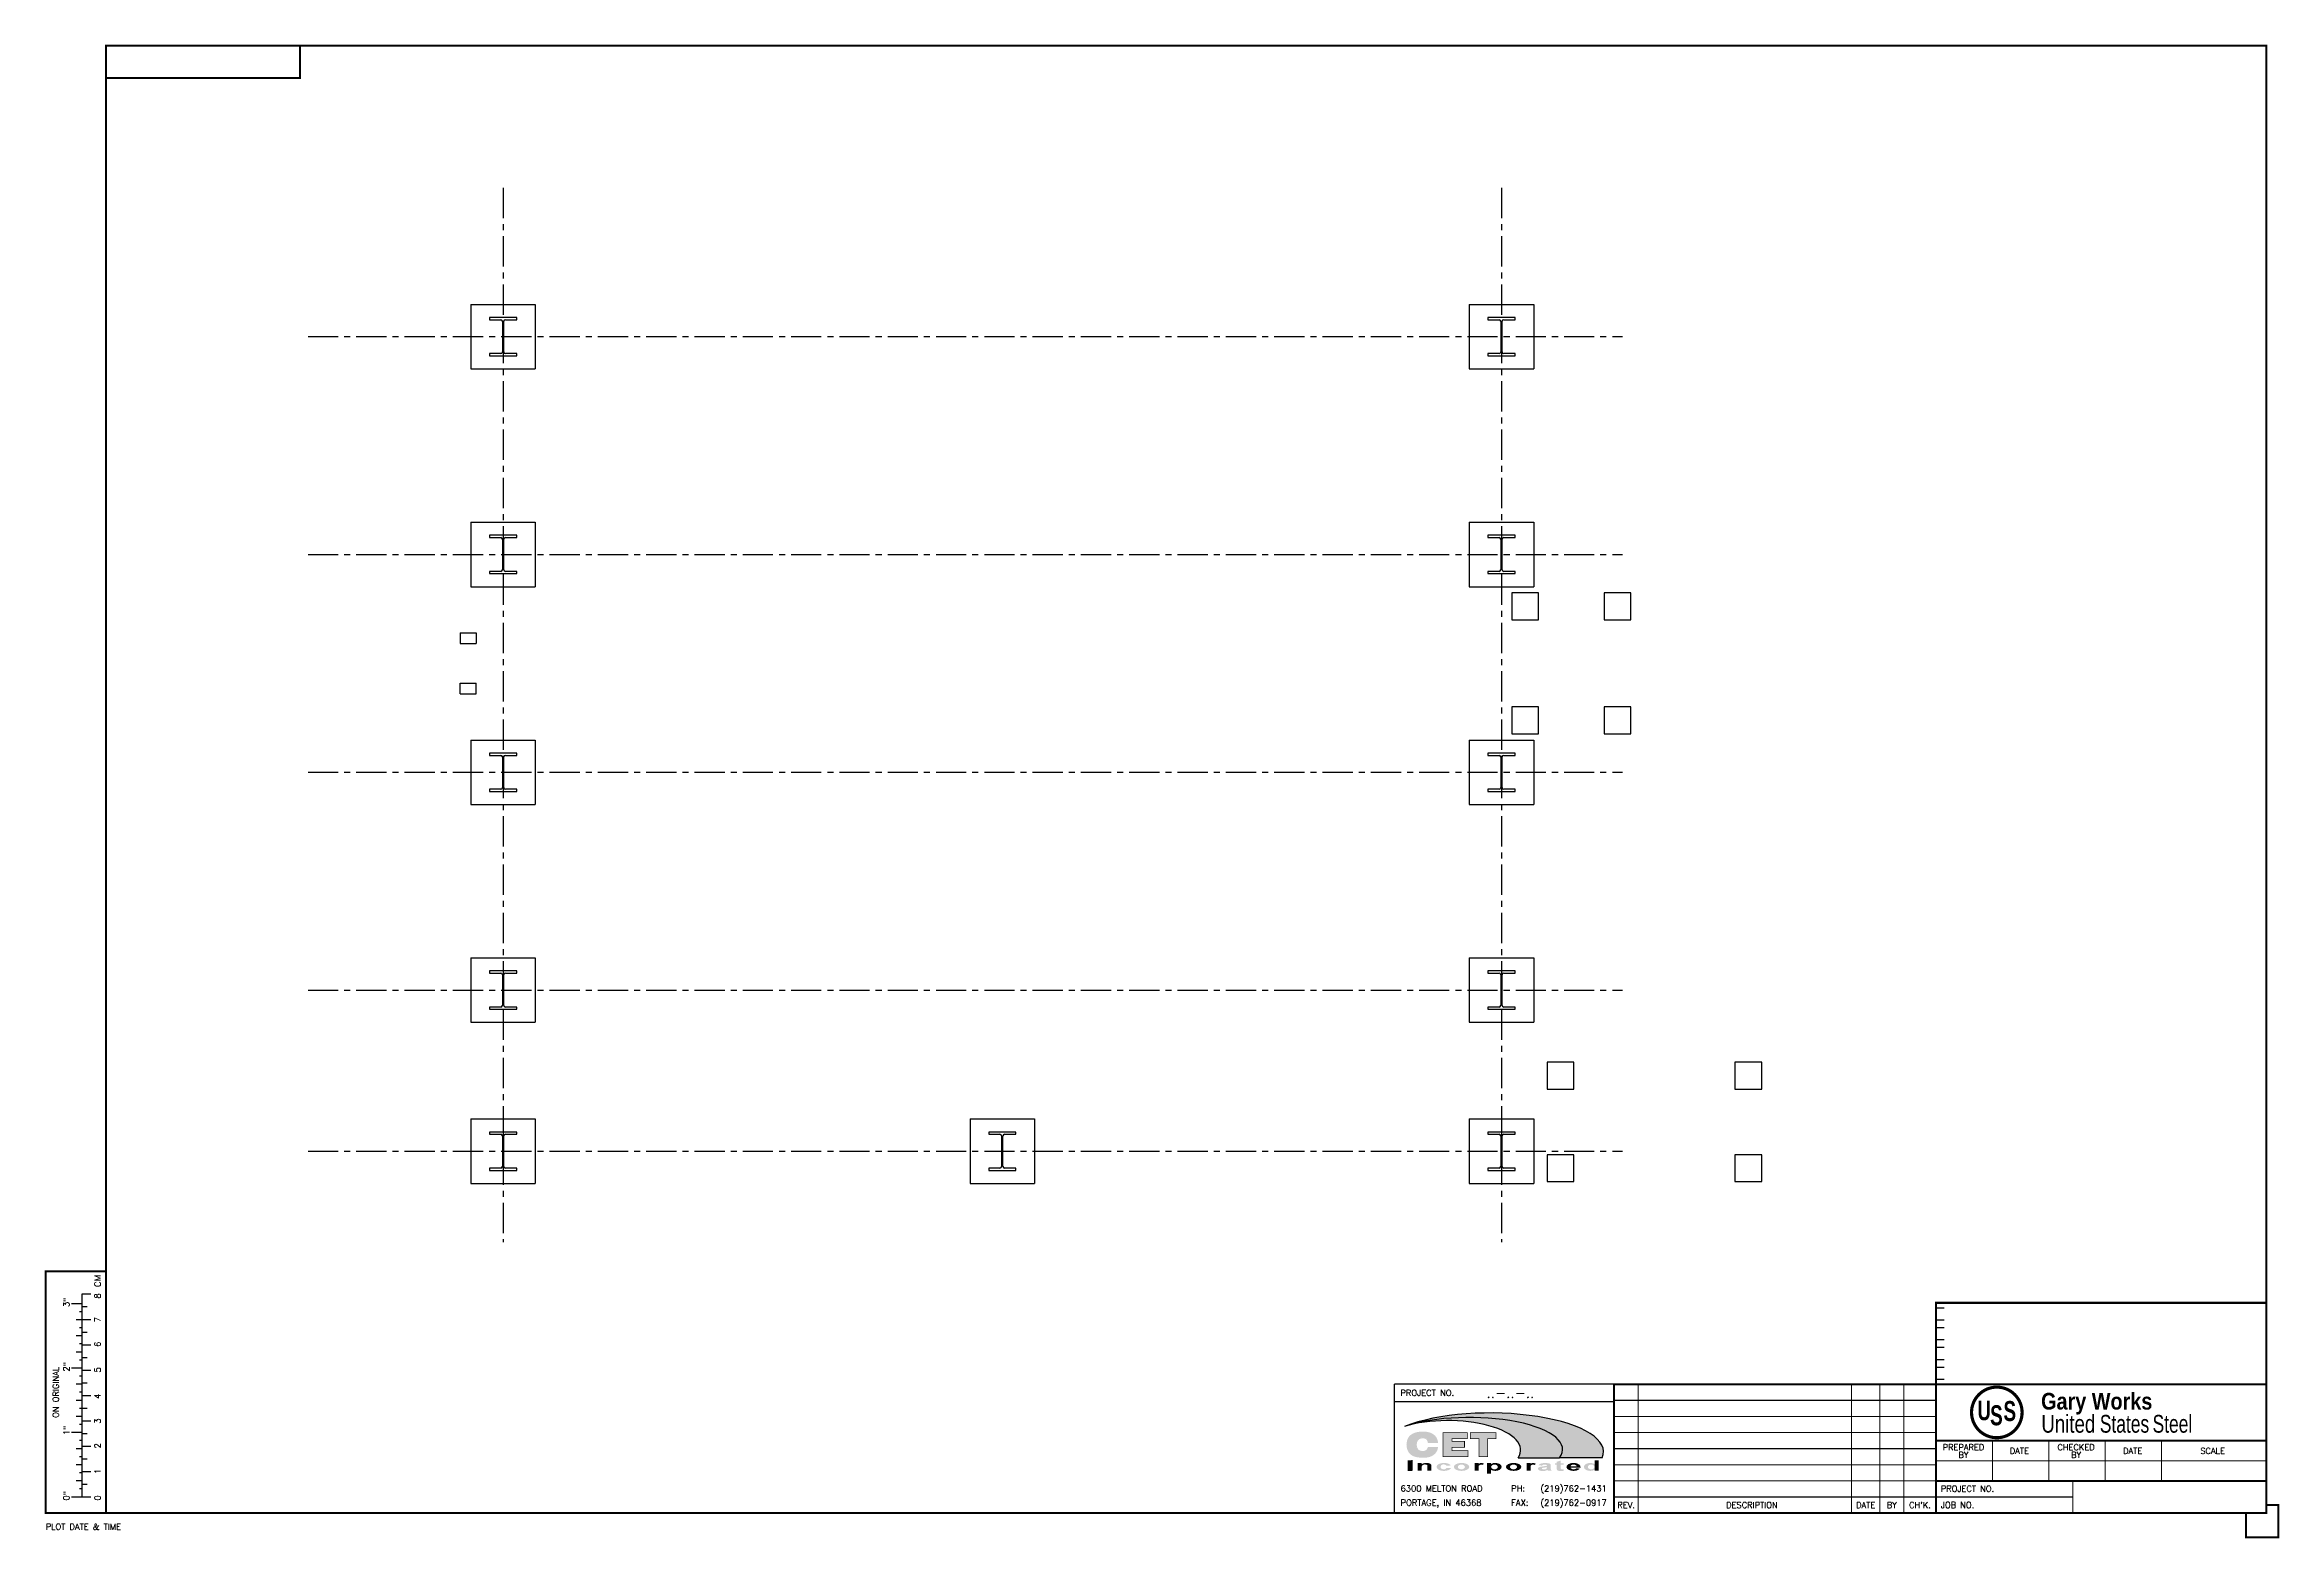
# Model space of a CAD drawing. Header units: inches. Extents: x 4 to 836, y 12 to 568.
import ezdxf
from ezdxf.enums import TextEntityAlignment as Align

# ---------------------------------------------------------------- set-up
doc = ezdxf.new("R2010")
doc.units = ezdxf.units.IN
doc.header["$LTSCALE"] = 9
doc.header["$MEASUREMENT"] = 0
doc.linetypes.add('CENTER', pattern=[2, 1.25, -0.25, 0.25, -0.25])
doc.layers.add('BORDER', color=7, linetype='Continuous')
doc.layers.add('CEN', color=9, linetype='CENTER')
doc.styles.add('BORDER1', font='romans.shx')
doc.styles.add('BORDER2', font='ROMANS', dxfattribs={"width": 0.8, "height": 0.12})
doc.styles.add('ROMAND', font='romand.shx', dxfattribs={"height": 4.5})
doc.styles.add('ROMANS', font='romans.shx', dxfattribs={"height": 3})
doc.styles.add('USSLOGO', font='sanss___.ttf')
doc.styles.add('USSLOGOBOLD', font='sanssb__.ttf')

# ---------------------------------------------------------------- blocks, each defined once
blk = doc.blocks.new('USS-GW_border')
at = {"layer": 'BORDER'}
h = blk.add_hatch(dxfattribs=at)
h.set_pattern_fill('DOTS,_O', color=30, scale=0.2170200878199261, angle=45)
h.set_pattern_definition([(45, (21.8006678514847, 1.061168282386351), (-0.0047955117422241, 0.0143865352266722), [0, -0.0135637554887454])])
edge = h.paths.add_edge_path()
edge.add_ellipse((22.25734781061389, 1.860263200070301), major_axis=(1.456011179258809, 0.0033329245651702), ratio=0.3427552719509969, start_angle=-5.2357526886793835, end_angle=160.0759800277217, ccw=False)
edge.add_line((23.66425142322104, 1.734586584520017), (24.32685440254387, 1.734586584520017))
edge.add_ellipse((22.58753382890532, 1.827022983955199), major_axis=(1.7602191065229, 0), ratio=0.3418059827241032, start_angle=356.9578708737749, end_angle=523.5324476662543)
h.paths.add_polyline_path([(22.28718207841729, 2.119485620657405), (22.28718207841728, 2.035665799887425), (22.41778421858611, 2.035665799887425), (22.41778421858611, 1.75667374594843), (22.54327611206921, 1.75667374594843), (22.54327611206921, 2.035665799887425), (22.67387825223802, 2.035665799887425), (22.67387825223802, 2.119485620657405)], flags=17)
h.paths.add_polyline_path([(22.22880646583364, 2.035665799887425), (22.22880646583364, 2.119485620657405), (21.86265433199225, 2.119485620657405), (21.86265433199225, 1.75667374594843), (22.24069979795707, 1.756673745948429), (22.24069979795707, 1.840493566718408), (21.98975544586263, 1.840493566718408), (21.98975544586263, 1.903228665385811), (22.18409674741789, 1.903228665385811), (22.18409674741789, 1.983552349081109), (21.98975544586263, 1.983552349081109), (21.98975544586263, 2.035665799887425)], flags=17)
h.paths.add_polyline_path([(21.60963070726023, 2.021211676193272), (21.61833046863442, 2.008334697701111), (21.62352159019583, 1.997581341592606), (21.62776772440722, 1.984737529361185), (21.62998008984312, 1.974154312376267), (21.76659983657933, 1.974154312376267), (21.76372316988252, 1.994687367785274), (21.75698945690471, 2.017907171291261), (21.74759668468187, 2.038230700086327), (21.73590231338899, 2.055901766432316), (21.7222452662004, 2.071148475911199), (21.706959985108, 2.084175669363919), (21.69038909615859, 2.095168534590956), (21.67289081312102, 2.104300533275845), (21.654808155722, 2.111735021201776), (21.63634871182694, 2.117619670965165), (21.61767772768815, 2.122103150204536), (21.59896108016159, 2.125335669513471), (21.58036677060853, 2.127468585918529), (21.56206392123077, 2.128654606598157), (21.54422197556892, 2.129047711823289), (21.52701468751529, 2.128803010740469), (21.5105918109788, 2.128047754893751), (21.49493506659822, 2.126791959160132), (21.4799648467182, 2.125015974262754), (21.46559560933659, 2.12269979560989), (21.45174042401183, 2.1198229351413), (21.43831112553832, 2.116364058624638), (21.4252187066498, 2.112300694202088), (21.41237766348481, 2.107610485307309), (21.39975397163905, 2.102270152005896), (21.38745619003618, 2.096231701338312), (21.37561368369066, 2.089437020265112), (21.36434979858939, 2.081827244314626), (21.3537842622015, 2.073343181170395), (21.34403244065764, 2.063923556295355), (21.33520547697843, 2.053502661475958), (21.32740581764409, 2.041999069619943), (21.32069180116606, 2.029353096650839), (21.31501961137117, 2.015763621491169), (21.31033856040585, 2.001543650315861), (21.306595035331, 1.987019469502917), (21.30372927306013, 1.972517728700628), (21.30167727943183, 1.958365018605194), (21.30037206830798, 1.944888646705512), (21.29975305588294, 1.932594739596218), (21.30052291027863, 1.920352592650371), (21.30223325761769, 1.906971242844825), (21.30486980896703, 1.892906504910465), (21.30841961603957, 1.878507307062359), (21.31286618194085, 1.864118464929143), (21.31818898759178, 1.850083378483619), (21.32436177118824, 1.836745362749363), (21.33135392896654, 1.824439648116277), (21.33914471199417, 1.813392648844259), (21.34770605157432, 1.803539960165504), (21.35699952791051, 1.7947723517823), (21.36698456673737, 1.786992996749822), (21.37761967706091, 1.780111427620354), (21.38886013153856, 1.774042185228386), (21.40065700528055, 1.768702777188441), (21.41295480248067, 1.764012753741723), (21.42569934308376, 1.759903788932235), (21.43889284950038, 1.7563435077462), (21.45256234985307, 1.753304888351497), (21.46673667045387, 1.750760319359683), (21.48144375116471, 1.748682258471753), (21.4967107829739, 1.747043059326172), (21.51256437001796, 1.745814860438829), (21.52902487040511, 1.744969826923762), (21.54606502202262, 1.744517419494177), (21.56355994914523, 1.744613884653117), (21.58138361763345, 1.745449928833682), (21.59941566494332, 1.74721469178772), (21.61753658919868, 1.750095889942302), (21.6356290066665, 1.754280119998886), (21.653578922019, 1.7599536983959), (21.67127661319102, 1.767304152546622), (21.68856666550815, 1.776496159054969), (21.70510596133384, 1.787596110430668), (21.72050713432398, 1.800643227005987), (21.73439192002855, 1.815679191770601), (21.74639164008225, 1.832754100738315), (21.75614331940995, 1.851932624311882), (21.76328119307583, 1.873296968584323), (21.7663790267657, 1.890967271382217), (21.62935485271733, 1.890967271382217), (21.62609865881388, 1.880814212520681), (21.61655964854584, 1.864074463935824), (21.604360175818, 1.850160317971668), (21.59023665291416, 1.839488858136902), (21.57513133422919, 1.832540806221519), (21.55942382750735, 1.828850355684089), (21.5437892438938, 1.827769768689906), (21.52858282970858, 1.828582125446604), (21.51373676585282, 1.830708419527745), (21.5002413631044, 1.83394589348621), (21.48780593821327, 1.838529463706445), (21.47668116369079, 1.844626689778945), (21.46725522476773, 1.852282539774005), (21.45940478894173, 1.861407227156423), (21.45306589501011, 1.871563260820365), (21.44798975024319, 1.88249461036636), (21.44389371091774, 1.89413731482251), (21.44083612879637, 1.906158465836612), (21.43880592331119, 1.918735247775941), (21.43785406677492, 1.931874611734695), (21.43803986675711, 1.945640006937582), (21.43951102097719, 1.959658851629182), (21.44246652525004, 1.973660624887288), (21.44710528702551, 1.98726156625482), (21.45355974783162, 1.999984833034479), (21.46177325899048, 2.011682185932134), (21.47135284432662, 2.021878081540186), (21.48198876668229, 2.030241851159946), (21.49321375683339, 2.036368352974825), (21.50497098658824, 2.040534878815528), (21.51692935296364, 2.043103030594126), (21.52908395635403, 2.044541908946595), (21.54202301301417, 2.045274491552426), (21.5545487214982, 2.044983525046698), (21.56761254861718, 2.043152812504619), (21.58130097561183, 2.039195348683557), (21.59581714294735, 2.032357200978618)], flags=17)
h = blk.add_hatch(color=7, dxfattribs=at)
edge = h.paths.add_edge_path()
edge.add_ellipse((22.25734781061389, 1.860263200070301), major_axis=(1.456011179258809, 0.0033329245651702), ratio=0.3427552719509969, start_angle=-5.235752688679442, end_angle=160.0759800277217)
edge.add_ellipse((21.93039423208935, 1.855335218453945), major_axis=(-1.131411182812032, 0), ratio=0.4020102063356733, start_angle=173.6833057680166, end_angle=331.55563110578277, ccw=False)
edge.add_line((23.02120762918943, 1.734586584520017), (23.66425142322103, 1.734586584520015))
h = blk.add_hatch(color=7, dxfattribs=at)
h.paths.add_polyline_path([(21.52668821346963, 2.13965046956265), (21.5099085923738, 2.138878807734086), (21.49386173307325, 2.137591721673425), (21.47846162993796, 2.135764737781037), (21.46362821168473, 2.133373737772144), (21.44928279546977, 2.130395086830499), (21.43534793321321, 2.126805996311943), (21.42174701889603, 2.122584815197803), (21.40839994309432, 2.117709777177908), (21.39524526389668, 2.112144814705207), (21.38235954394271, 2.105817674837955), (21.36986868675087, 2.098651000109373), (21.3579046148672, 2.090568184484786), (21.34660286935558, 2.081492949774471), (21.33610335261822, 2.071351100009203), (21.32655019016752, 2.060072872896322), (21.31809620405616, 2.047604225021765), (21.31087187812561, 2.033997074855153), (21.30484406618162, 2.019555597464172), (21.29992004753029, 2.004597545563596), (21.29601002656323, 1.989427391665147), (21.29303035781943, 1.974349245009871), (21.29090162691288, 1.959667273791531), (21.2895474114342, 1.945684929410648), (21.28888488664155, 1.93252684416227), (21.28971520870955, 1.919323146390521), (21.29150984978357, 1.905282302499688), (21.29426097345303, 1.89060637614413), (21.29795940266135, 1.875604317494167), (21.30259950895932, 1.860589189306549), (21.30817968608232, 1.845875469994014), (21.31470407049078, 1.83177772291829), (21.32218114060472, 1.818618596074844), (21.33059366253126, 1.806689997464379), (21.33986829221482, 1.796016429615853), (21.34992617921773, 1.786527664463374), (21.36069062757121, 1.778141070588024), (21.37208585803516, 1.770767657073894), (21.38403932771803, 1.764313424722821), (21.39648269127541, 1.758681407556636), (21.40935417427946, 1.75377259697043), (21.42261918495882, 1.749495827506832), (21.43630072270706, 1.745803850567336), (21.4504254796135, 1.74266403132202), (21.4650183495779, 1.740044324497343), (21.48010511295009, 1.737912615730282), (21.49571229895363, 1.736236894720353), (21.5118670236637, 1.734985366289655), (21.52860264918403, 1.734126208662138), (21.54595091428734, 1.733665620974938), (21.56384419715223, 1.733764282624877), (21.58216679081979, 1.734623729591065), (21.60079731673558, 1.736447064533876), (21.61961353567732, 1.739438813438467), (21.63849109027963, 1.743804622015583), (21.6573022347719, 1.749750416239035), (21.67591495012095, 1.757480911107761), (21.69415157104507, 1.767176147140035), (21.71165677979471, 1.778924347788356), (21.72802816847007, 1.792793383392587), (21.74285422727744, 1.808848661635214), (21.75571386033825, 1.827147177174645), (21.7661802684839, 1.847731350280289), (21.77382944240632, 1.870626065531301), (21.77818243517241, 1.895455900814336), (21.77929784217594, 1.901818275773214), (21.62143949477976, 1.901818275773214), (21.61742983892761, 1.889315865570283), (21.61393219682871, 1.881380442035866), (21.60973313493146, 1.874011622999416), (21.60491808041692, 1.867256081651842), (21.59957464544267, 1.86116161053492), (21.59379292270249, 1.855776081381171), (21.58766552299143, 1.851146337063607), (21.58128236565391, 1.84731399533995), (21.57470220054048, 1.84428729131778), (21.56794487913753, 1.841998834430978), (21.56104099023683, 1.840376778113881), (21.5540322684794, 1.839354607770325), (21.54696623185532, 1.838866237407221), (21.5398945139296, 1.838844310119984), (21.53287111135247, 1.839219514193016), (21.52595662669078, 1.839919988909315), (21.5192301060934, 1.840883379682242), (21.51275292934766, 1.842103307973172), (21.50655942622913, 1.843589095795268), (21.50067786453373, 1.845349641394985), (21.4951355364763, 1.847392486738613), (21.48995797814066, 1.849723874789113), (21.4851679519708, 1.852349174959613), (21.48077994462635, 1.855276836294162), (21.47677988334482, 1.858525729522993), (21.47312433194711, 1.862098520100037), (21.46978296387698, 1.865982245761268), (21.46673348960338, 1.870159022500295), (21.46395646152777, 1.874608314589023), (21.46143394832196, 1.879306758658972), (21.45914846035175, 1.884228499277651), (21.45708335159508, 1.889342992674762), (21.45522952378186, 1.894612368192618), (21.45359440357379, 1.90001821832131), (21.45218515500006, 1.905558802105667), (21.45100806998441, 1.911235327013806), (21.45006959455199, 1.917049024669168), (21.44937633046017, 1.923001119328773), (21.4489350302928, 1.929092797321358), (21.44875261902595, 1.935324070213982), (21.4488384379561, 1.941682152037174), (21.44921095849397, 1.948122366598243), (21.44989030450955, 1.954595954583822), (21.45089591649291, 1.961055434749461), (21.45224647093997, 1.967453719236615), (21.45395982991004, 1.973744323074825), (21.45605304919811, 1.979881683470699), (21.45854398241722, 1.985825112228186), (21.46144769633998, 1.99154901822138), (21.46474272909108, 1.997028470039587), (21.46839096245727, 2.002224137557612), (21.4723511028729, 2.007093599025684), (21.47658047193198, 2.011595067920289), (21.48103499140987, 2.015687674289841), (21.48566916893427, 2.019331852189501), (21.49044022721167, 2.0224925895144), (21.49533035960346, 2.025161581163382), (21.50035195381042, 2.027385765714267), (21.50551015084516, 2.029213727035498), (21.51080323680965, 2.030688986860193), (21.51622603812691, 2.031853575434479), (21.52177028744207, 2.032749333327761), (21.52742538500688, 2.033418791409257), (21.53317066464062, 2.033904907499715), (21.53895465002779, 2.034232384780193), (21.54474241032737, 2.034357389529965), (21.55053933338601, 2.034222729646376), (21.55636173637139, 2.033772423459237), (21.5622286972934, 2.032950250994308), (21.56816204961785, 2.03169855246994), (21.5741856758967, 2.029957060691566), (21.58031031655109, 2.02766732487087), (21.58646928036941, 2.024766014674744), (21.59250649062544, 2.021085768168692), (21.59831592093153, 2.01639840812179), (21.60381342938253, 2.010439033046231), (21.6088997519328, 2.002910497116693), (21.61344149199482, 1.993502328253518), (21.61727213124506, 1.981915315500947), (21.62116287280118, 1.963303307985271), (21.77907703236231, 1.963303307985271), (21.77821146250602, 1.969481567649253), (21.77436135023496, 1.996962877416629), (21.76718297413952, 2.021716008857981), (21.75710068488158, 2.043531474110688), (21.74451379012763, 2.062551209906349), (21.72984013454486, 2.078932859656452), (21.71350204398286, 2.09285733151357), (21.69591366023636, 2.104525186670697), (21.67747353737804, 2.114148712437756), (21.65852527206148, 2.121939085644789), (21.63926728695683, 2.128078300787655), (21.61987019488623, 2.132736140939851), (21.60050397806803, 2.136080846219843), (21.58133649421541, 2.138279510313084), (21.56253448020089, 2.139497876753177), (21.54426435155829, 2.139900415981202)])
h.paths.add_polyline_path([(21.5270146875153, 2.128803010740469), (21.54422197556892, 2.129047711823289), (21.56206392123078, 2.128654606598157), (21.58036677060854, 2.127468585918529), (21.59896108016162, 2.125335669513468), (21.61767772768816, 2.122103150204537), (21.63634871182694, 2.117619670965164), (21.654808155722, 2.111735021201779), (21.67289081312103, 2.104300533275845), (21.6903890961586, 2.095168534590956), (21.70695998510803, 2.084175669363914), (21.72224526620041, 2.071148475911195), (21.735902313389, 2.055901766432305), (21.74759668468187, 2.038230700086326), (21.75698945690472, 2.017907171291255), (21.76372316988253, 1.994687367785268), (21.76659983657933, 1.974154312376267), (21.62998008984312, 1.974154312376267), (21.62776772440722, 1.984737529361173), (21.62352159019583, 1.997581341592593), (21.61833046863442, 2.0083346977011), (21.61234541970738, 2.017193486234858), (21.60575062513503, 2.024342334618282), (21.59876439917956, 2.029979196530182), (21.59162017824368, 2.034334269986768), (21.58452951424763, 2.037674477261198), (21.57759742428059, 2.040266083137457), (21.5707923729768, 2.042233492858513), (21.5641037721108, 2.043644518426557), (21.55753417558795, 2.044565155437537), (21.55108408822749, 2.045064006900295), (21.54475125939269, 2.045211115631093), (21.5385306776047, 2.045076762750249), (21.53240640206346, 2.044730018945608), (21.52632982971802, 2.044215871718623), (21.52026643778925, 2.043498079199308), (21.51422017006921, 2.04252121258902), (21.50820503678268, 2.041229416137619), (21.50223738054766, 2.039566143795128), (21.49633663776001, 2.037475039188294), (21.49052570449472, 2.03490123743088), (21.48483433173723, 2.031794935771943), (21.47930854087815, 2.028134202156399), (21.47400025383625, 2.0239599247962), (21.46894544559222, 2.019315800885901), (21.46417737604811, 2.014240973780339), (21.45973071925353, 2.008773282827397), (21.4556415490767, 2.002949650803109), (21.45194732422631, 1.996806365257186), (21.44868867876332, 1.990382805364037), (21.4459023946795, 1.983734662080511), (21.44357974898551, 1.97692461892016), (21.44169429712518, 1.970002175394581), (21.44021879672431, 1.963011956417386), (21.43912681167314, 1.955997664726401), (21.43839272029834, 1.949002400169983), (21.43799166492083, 1.942068869211442), (21.43789947124142, 1.935238500244707), (21.43809550797897, 1.928541773503764), (21.43857079564738, 1.921980934320014), (21.43931913391746, 1.915555994281088), (21.44033415006779, 1.909268139735852), (21.44160932055052, 1.903118594961273), (21.44313796608545, 1.897108591601612), (21.44491325329115, 1.891239337144408), (21.44692922089147, 1.885509090655187), (21.44919028768984, 1.879909283297299), (21.45172481734551, 1.87445123769909), (21.45456374321268, 1.869163442029704), (21.45773715503362, 1.864079072795798), (21.46127470085623, 1.859233798568432), (21.46520451245844, 1.854666115558652), (21.46955187968532, 1.850417171699474), (21.47433405535713, 1.846533036666119), (21.47953850253736, 1.843060649867018), (21.48511532717187, 1.840004124047604), (21.49102651449471, 1.837342392282282), (21.49724232552465, 1.835051308014482), (21.50373579492013, 1.833107598237527), (21.5104817134706, 1.831489288948043), (21.51745584754659, 1.830175762422832), (21.52464002549834, 1.829146824705398), (21.53203437544454, 1.828397737038823), (21.53962169089253, 1.827992407623598), (21.54735757152436, 1.828016394281216), (21.55519101110548, 1.828557803834569), (21.56306864031606, 1.829706697917578), (21.57093297426145, 1.831554409075641), (21.57872074469783, 1.834191841251091), (21.58635753753219, 1.837704566416763), (21.59374615438763, 1.842140569347284), (21.6007801073373, 1.847455287699989), (21.60737203096971, 1.853595498584704), (21.61343725132406, 1.860513204226375), (21.61888857633818, 1.868161435709687), (21.62363633341377, 1.876493144928369), (21.62758866497597, 1.885460164425387), (21.62935485271733, 1.890967271382217), (21.76637902676571, 1.890967271382217), (21.76328119307584, 1.87329696858431), (21.75614331940995, 1.851932624311894), (21.74639164008225, 1.832754100738321), (21.73439192002855, 1.815679191770597), (21.72050713432397, 1.800643227005961), (21.70510596133384, 1.787596110430666), (21.68856666550815, 1.776496159054973), (21.67127661319101, 1.76730415254662), (21.65357892201902, 1.759953698395901), (21.6356290066665, 1.754280119998886), (21.61753658919866, 1.750095889942299), (21.59941566494331, 1.747214691787719), (21.58138361763345, 1.745449928833682), (21.56355994914523, 1.744613884653117), (21.54606502202261, 1.744517419494177), (21.52902487040509, 1.744969826923762), (21.51256437001795, 1.745814860438829), (21.49671078297389, 1.747043059326173), (21.4814437511647, 1.748682258471755), (21.46673667045385, 1.750760319359683), (21.45256234985311, 1.753304888351495), (21.43889284950039, 1.756343507746198), (21.42569934308375, 1.75990378893224), (21.41295480248068, 1.764012753741717), (21.40065700528056, 1.768702777188442), (21.38886013153856, 1.774042185228388), (21.37761967706092, 1.780111427620361), (21.36698456673737, 1.786992996749808), (21.35699952791051, 1.794772351782278), (21.34770605157431, 1.803539960165504), (21.33914471199418, 1.813392648844253), (21.33135392896654, 1.824439648116269), (21.32436177118825, 1.836745362749338), (21.31818898759177, 1.850083378483607), (21.31286618194085, 1.864118464929154), (21.3084196160396, 1.878507307062296), (21.30486980896705, 1.892906504910446), (21.3022332576177, 1.906971242844775), (21.30052291027862, 1.920352592650343), (21.29975305588294, 1.932594739596172), (21.30037206830797, 1.944888646705408), (21.30167727943181, 1.958365018605221), (21.30372927306015, 1.972517728700641), (21.30659503533097, 1.987019469502779), (21.31033856040585, 2.001543650315905), (21.31501961137118, 2.015763621491159), (21.32069180116605, 2.029353096650827), (21.32740581764409, 2.041999069619946), (21.33520547697843, 2.053502661475938), (21.34403244065765, 2.063923556295372), (21.3537842622015, 2.073343181170415), (21.36434979858941, 2.08182724431464), (21.37561368369067, 2.089437020265099), (21.38745619003614, 2.096231701338308), (21.39975397163906, 2.102270152005897), (21.41237766348481, 2.107610485307317), (21.4252187066498, 2.112300694202084), (21.43831112553829, 2.116364058624627), (21.45174042401182, 2.1198229351413), (21.46559560933659, 2.12269979560989), (21.47996484671819, 2.125015974262753), (21.49493506659822, 2.126791959160132), (21.5105918109788, 2.128047754893751)], flags=16)
h = blk.add_hatch(color=7, dxfattribs=at)
h.paths.add_polyline_path([(22.23965747022463, 2.024814795496427), (22.23965747022463, 2.130336625048399), (21.85180332760126, 2.130336625048399), (21.85180332760126, 1.745822741557432), (22.25155080234806, 1.745822741557431), (22.25155080234806, 1.851344571109405), (22.00060645025363, 1.851344571109404), (22.00060645025363, 1.892377660994814), (22.19494775180889, 1.892377660994814), (22.19494775180889, 1.994403353472106), (22.00060645025364, 1.994403353472106), (22.00060645025363, 2.024814795496427)])
h.paths.add_polyline_path([(21.98975544586263, 2.035665799887425), (21.98975544586264, 1.983552349081109), (22.1840967474179, 1.983552349081109), (22.18409674741789, 1.903228665385811), (21.98975544586263, 1.903228665385811), (21.98975544586263, 1.840493566718408), (22.24069979795707, 1.840493566718408), (22.24069979795707, 1.75667374594843), (21.86265433199225, 1.756673745948429), (21.86265433199225, 2.119485620657405), (22.22880646583364, 2.119485620657405), (22.22880646583364, 2.035665799887425)], flags=16)
h = blk.add_hatch(color=7, dxfattribs=at)
h.paths.add_polyline_path([(22.4069332141951, 2.024814795496427), (22.40693321419511, 1.745822741557431), (22.5541271164602, 1.745822741557431), (22.5541271164602, 2.024814795496427), (22.68472925662901, 2.024814795496427), (22.68472925662901, 2.130336625048399), (22.27633107402629, 2.130336625048399), (22.27633107402629, 2.024814795496427)])
h.paths.add_polyline_path([(22.28718207841729, 2.035665799887425), (22.28718207841729, 2.119485620657405), (22.67387825223801, 2.119485620657405), (22.67387825223802, 2.035665799887425), (22.54327611206921, 2.035665799887425), (22.54327611206921, 1.75667374594843), (22.41778421858611, 1.756673745948429), (22.41778421858611, 2.035665799887425)], flags=16)
h = blk.add_hatch(color=7, dxfattribs=at)
h.dxf.hatch_style = 1
edge = h.paths.add_edge_path()
edge.add_line((21.61490253771976, 1.532904496956303), (21.67641182292606, 1.532904496956303))
edge.add_line((21.67641182292606, 1.532904496956303), (21.67641182292606, 1.61628669066689))
edge.add_ellipse((21.58701038812564, 1.616286690666889), major_axis=(0.0894014348004163, 0), ratio=0.4420307796286254, start_angle=0, end_angle=41.76731606494763)
edge.add_arc((21.59870553914033, 1.505857184508639), 0.1485032332385697, 79.14666232531664, 122.0283828850357)
edge.add_line((21.51994843825094, 1.631756069896117), (21.5246319423563, 1.599364252783085))
edge.add_arc((21.57214185136636, 1.577891993101948), 0.0521368333326684, 89.03973170543122, 155.6792539130458, ccw=False)
edge.add_ellipse((21.57532229163205, 1.609746757081861), major_axis=(-0.0395802460877121, 1e-16), ratio=0.5131161989593587, start_angle=180.0000000000002, end_angle=276.49068306751036, ccw=False)
edge.add_line((21.61490253771976, 1.609746757081861), (21.61490253771976, 1.532904496956304))
h = blk.add_hatch(color=7, dxfattribs=at)
h.dxf.hatch_style = 1
edge = h.paths.add_edge_path()
edge.add_ellipse((22.14386553248015, 1.59169081431415), major_axis=(-0.1200320744988034, 0), ratio=0.5164906499494111, start_angle=0, end_angle=360)
edge = h.paths.add_edge_path(flags=16)
edge.add_ellipse((22.14157211730314, 1.591111417181209), major_axis=(-0.0552176230434574, 0), ratio=0.6663033454477487, start_angle=0, end_angle=360)
edge = h.paths.add_edge_path()
edge.add_ellipse((21.86686090551275, 1.592137120446059), major_axis=(-0.0495299220212553, 0), ratio=0.781838147381472, start_angle=202.7672418364374, end_angle=522.1632484384988, ccw=False)
edge.add_line((21.91050084906779, 1.610452311132323), (21.9777104536165, 1.614985709762233))
edge.add_ellipse((21.87095029456819, 1.59169081431415), major_axis=(-0.1152021288853192, 0), ratio=0.5381449524633175, start_angle=192.3089224857969, end_angle=530.2375981473728)
edge.add_line((21.98068058323103, 1.572811248582144), (21.91266345500756, 1.57739911601522))
h = blk.add_hatch(color=7, dxfattribs=at)
h.dxf.hatch_style = 1
edge = h.paths.add_edge_path()
edge.add_ellipse((22.66790951433627, 1.59169081431415), major_axis=(-0.0982619433874894, 0), ratio=0.6309201918405809, start_angle=3.365536123201454, end_angle=356.6344638767985)
edge.add_line((22.5700716539962, 1.597444398369952), (22.5700716539962, 1.585937230258342))
edge = h.paths.add_edge_path(flags=16)
edge.add_ellipse((22.65449097613338, 1.591111417181209), major_axis=(-0.051594762825677, 0), ratio=0.7130895646489602, start_angle=0, end_angle=360)
h = blk.add_hatch(color=7, dxfattribs=at)
h.dxf.hatch_style = 1
edge = h.paths.add_edge_path()
edge.add_ellipse((22.95241485903034, 1.59169081431415), major_axis=(-0.1200320744988034, 0), ratio=0.5164906499494111, start_angle=0, end_angle=360)
edge = h.paths.add_edge_path(flags=16)
edge.add_ellipse((22.95012144385332, 1.591111417181209), major_axis=(-0.0552176230434574, 0), ratio=0.6663033454477487, start_angle=0, end_angle=360)
h = blk.add_hatch(color=7, dxfattribs=at)
h.dxf.hatch_style = 1
edge = h.paths.add_edge_path()
edge.add_ellipse((24.14175700778216, 1.59169081431415), major_axis=(0.0982619433874894, 0), ratio=0.6309201918405809, start_angle=0, end_angle=360, ccw=False)
edge = h.paths.add_edge_path(flags=16)
edge.add_ellipse((24.15670348766915, 1.591111417181209), major_axis=(0.051594762825677, 0), ratio=0.7130895646489602, start_angle=0, end_angle=360, ccw=False)
h.paths.add_polyline_path([(23.6834760000437, 1.648947851019946), (23.6834760000437, 1.690807577533552), (23.62063856663481, 1.671391393393459), (23.62063856663481, 1.648947851019946), (23.59268473883108, 1.648947851019946), (23.59268473883108, 1.624196712215361), (23.62063856663481, 1.624196712215361), (23.62063856663481, 1.570608489840596), (23.62112186439372, 1.565376207460168), (23.6216557407724, 1.560655945447421), (23.62228726891844, 1.556410754707849), (23.62306352197939, 1.552603686146927), (23.62403157310285, 1.549197790670128), (23.62523849543636, 1.546156119182933), (23.62673136212752, 1.54344172259081), (23.62855724632387, 1.54101765179925), (23.63075734522602, 1.538850661985932), (23.63334935224658, 1.53692232541742), (23.6363450848512, 1.535217918632477), (23.63975636050552, 1.533722718169884), (23.64359499667517, 1.5324220005684), (23.64787281082579, 1.531301042366808), (23.65260162042304, 1.530345120103866), (23.65779324293253, 1.529539510318358), (23.66349018495378, 1.528880505375104), (23.66985770962168, 1.528408460943195), (23.67709176920499, 1.528174748517766), (23.68538831597246, 1.528230739593961), (23.69494330219286, 1.528627805666921), (23.70595268013493, 1.529417318231794), (23.71861240206744, 1.53065064878372), (23.73311842025913, 1.532379168817836), (23.7289658743116, 1.557089622942902), (23.72246881694499, 1.555827984195929), (23.71668192621848, 1.555005458498975), (23.7115476209276, 1.55457678573405), (23.70700831986785, 1.554496705783172), (23.70300644183478, 1.554719958528364), (23.6994844056239, 1.555201283851636), (23.69638463003072, 1.555895421635012), (23.69364953385078, 1.556757111760505), (23.69123225564775, 1.557779859907296), (23.68912881305791, 1.559112234943231), (23.68734594348568, 1.560941571533335), (23.6858903843355, 1.563455204342603), (23.68476887301178, 1.566840468036063), (23.68398814691896, 1.571284697278718), (23.68355494346145, 1.576975226735601), (23.6834760000437, 1.584099391071684), (23.6834760000437, 1.624196712215361), (23.72812257486058, 1.624196712215361), (23.72812257486058, 1.648947851019946)])
h.paths.add_polyline_path([(23.46684681730343, 1.608757388463184), (23.46411317213371, 1.607881479620352), (23.46105074995552, 1.607339016042292), (23.45872401377557, 1.606994706242639), (23.45605789518136, 1.606638674339743), (23.4530763844417, 1.606264100191075), (23.44981210833022, 1.605867786852437), (23.44629769362059, 1.605446537379632), (23.44256576708649, 1.604997154828467), (23.4386489555016, 1.60451644225473), (23.43457988563956, 1.604001202714243), (23.43039118427405, 1.603448239262786), (23.42610801453805, 1.60285488778022), (23.42172568500163, 1.6022206154425), (23.41723204059405, 1.601545422249611), (23.41261492624482, 1.600829308201582), (23.40786218688322, 1.600072273298393), (23.40296166743849, 1.599274317540038), (23.39790121284028, 1.598435440926558), (23.39266866801757, 1.59755564345789), (23.38726723167461, 1.596631621632729), (23.38176151761349, 1.595646857944244), (23.37623149341105, 1.594581531384274), (23.37075712664416, 1.593415820944651), (23.36541838488966, 1.592129905617208), (23.36029523572435, 1.590703964393786), (23.35546764672509, 1.589118176266217), (23.3510155854687, 1.587352720226336), (23.34700473199029, 1.585395128222981), (23.34344361615808, 1.583262344033014), (23.34032648029849, 1.580978664390292), (23.33764756673802, 1.578568386028681), (23.33540111780314, 1.576055805682051), (23.33358137582029, 1.573465220084257), (23.33218258311596, 1.570820925969166), (23.33119898201661, 1.568147220070636), (23.33062556121439, 1.565466480956658), (23.33046029486421, 1.56279341453168), (23.33070190348662, 1.56014080853428), (23.33134910760221, 1.55752145070303), (23.33240062773156, 1.554948128776505), (23.33385518439525, 1.552433630493285), (23.33571149811386, 1.549990743591938), (23.33796828940794, 1.54763225581104), (23.34061692178334, 1.545370102377715), (23.34361933068693, 1.543212808473309), (23.34693009455077, 1.541168046767717), (23.350503791807, 1.53924348993083), (23.35429500088768, 1.537446810632555), (23.35825830022494, 1.535785681542773), (23.36234826825089, 1.534267775331384), (23.3665194833976, 1.532900764668287), (23.37073057578205, 1.531690297487594), (23.37495638226048, 1.530633922780276), (23.37917579137409, 1.529727164801534), (23.38336769166396, 1.528965547806563), (23.38751097167126, 1.528344596050551), (23.39158451993709, 1.527859833788699), (23.39556722500262, 1.527506785276198), (23.39943797540895, 1.527280974768244), (23.40318717503892, 1.527177819969231), (23.40685128914211, 1.527192312380394), (23.41047829830978, 1.527319336952151), (23.4141161831332, 1.527553778634936), (23.41781292420362, 1.527890522379173), (23.42161650211232, 1.5283244531353), (23.42557489745055, 1.528850455853732), (23.4297360908096, 1.529463415484912), (23.43414827597888, 1.530173988512675), (23.43886049954059, 1.531055917554517), (23.44392202127504, 1.532198716761357), (23.44938210096259, 1.533691900284103), (23.4552899983836, 1.535624982273666), (23.46169497331839, 1.53808747688096), (23.46864628554731, 1.541168898256898), (23.47619319485071, 1.544958760552392), (23.48581189553572, 1.53120937034098), (23.54497810772209, 1.53120937034098), (23.54032378226568, 1.536406366905874), (23.53660859546369, 1.541266086392953), (23.53372762998733, 1.545896265622954), (23.5315759685078, 1.550404641416618), (23.53004869369631, 1.554898950594658), (23.52904088822405, 1.559486929977825), (23.52844763476223, 1.56427631638684), (23.52816401598206, 1.569374846642424), (23.52809289803037, 1.574852107438499), (23.52816828095649, 1.580625084961358), (23.52833194828538, 1.586572615270557), (23.52852568354201, 1.592573534425467), (23.52869127025134, 1.598506678485766), (23.52877049193833, 1.604250883510857), (23.52870513212794, 1.609684985560221), (23.52843697434515, 1.614687820693414), (23.52791889097688, 1.619165771913773), (23.52714810985807, 1.623135410000354), (23.52613294768561, 1.626640852676068), (23.52488172115638, 1.629726217663845), (23.52340274696731, 1.632435622686589), (23.52170434181529, 1.634813185467233), (23.51979482239721, 1.636903023728693), (23.51768250540996, 1.638749255193899), (23.51536877700734, 1.640391735012606), (23.51282730117069, 1.64185326804196), (23.51002481133825, 1.643152396565949), (23.50692804094822, 1.64430766286857), (23.50350372343883, 1.645337609233795), (23.49971859224833, 1.646260777945621), (23.49553938081494, 1.647095711288041), (23.49093282257686, 1.647860951545037), (23.48588004515081, 1.64857056527171), (23.48041975286726, 1.649220716107646), (23.47460504423518, 1.64980309196353), (23.46848901776353, 1.650309380750055), (23.46212477196127, 1.650731270377916), (23.45556540533735, 1.65106044875781), (23.44886401640071, 1.651288603800424), (23.44207370366031, 1.651407423416453), (23.43524031521753, 1.651406304392674), (23.42838069754337, 1.651265479020203), (23.42150444670124, 1.650962888466247), (23.41462115875454, 1.650476473897998), (23.40774042976668, 1.649784176482658), (23.40087185580109, 1.648863937387435), (23.39402503292115, 1.647693697779525), (23.38720955719029, 1.646251398826128), (23.38044280819595, 1.644505284301509), (23.37377329962158, 1.642384808408164), (23.36725732867474, 1.639809727955651), (23.36095119256293, 1.63669979975353), (23.35491118849364, 1.632974780611361), (23.34919361367441, 1.628554427338701), (23.34385476531275, 1.623358496745114), (23.33895094061616, 1.617306745640156), (23.39397885769941, 1.61239624913608), (23.39906063665099, 1.61755312305483), (23.40441686455169, 1.62136472566605), (23.40995349950265, 1.624020315666885), (23.41557649960498, 1.62570915175446), (23.42119182295983, 1.626620492625916), (23.4267054276683, 1.62694359697839), (23.43202327183153, 1.626867723509011), (23.43705131355063, 1.626582130914923), (23.4417117176876, 1.626241444401181), (23.4459914761479, 1.625861755204534), (23.44989378759777, 1.625424521069659), (23.45342185070355, 1.624911199741221), (23.45657886413152, 1.624303248963906), (23.45936802654798, 1.62358212648238), (23.46179253661921, 1.622729290041315), (23.46483167730401, 1.621251608814291), (23.46757337669415, 1.618677562955722), (23.46909925770562, 1.615844574173245), (23.4695535396927, 1.61311322439239), (23.46898225576244, 1.610324125480106)])
h.paths.add_polyline_path([(23.46833494729112, 1.586536955371173), (23.46865039172534, 1.579721028557004), (23.4681869520528, 1.574147752129487), (23.46704090925332, 1.569663353267635), (23.4653085443067, 1.566114059150445), (23.46308613819274, 1.563346096956922), (23.46046997189122, 1.561205693866068), (23.45755632638198, 1.559539077056892), (23.45444148264478, 1.558192473708387), (23.45120988645058, 1.557036834009856), (23.44789864273491, 1.556042000191725), (23.44453302122441, 1.555202537494718), (23.44113829164577, 1.554513011159563), (23.43773972372564, 1.553967986426981), (23.43436258719069, 1.553562028537691), (23.43103215176757, 1.55328970273242), (23.42777368718297, 1.553145574251889), (23.42460995751499, 1.553123409091218), (23.42155370424755, 1.553213776263119), (23.41861516321606, 1.553406445534685), (23.41580457025589, 1.553691186673028), (23.41313216120241, 1.554057769445246), (23.41060817189101, 1.55449596361845), (23.40824283815708, 1.554995538959738), (23.406046395836, 1.555546265236215), (23.40298879226534, 1.556446800841013), (23.3996331548877, 1.557854191619273), (23.39687204138306, 1.559568196475254), (23.39462533898375, 1.561684791581919), (23.39282874591719, 1.564334051660799), (23.39202711954234, 1.567268816920321), (23.39282202625444, 1.570399590142905), (23.39504797836224, 1.572706682086549), (23.39725721555282, 1.574260713295723), (23.40027103289791, 1.575775102412137), (23.40435577577799, 1.577260719078542), (23.40981468130017, 1.578734826826092), (23.41695098657156, 1.58021468918593), (23.42606792869925, 1.58171756968921), (23.43746874479034, 1.583260731867077), (23.45145667195194, 1.584861439250684)], flags=16)
h = blk.add_hatch(color=7, dxfattribs=at)
h.dxf.hatch_style = 1
edge = h.paths.add_edge_path()
edge.add_ellipse((23.88184378107487, 1.59169081431415), major_axis=(-0.110294710333274, 0), ratio=0.5620890066743316, start_angle=175.051794471887, end_angle=525.226068149607)
edge.add_line((23.98169434583378, 1.565357752135379), (23.92390228469654, 1.570261916591332))
edge.add_ellipse((23.88280599898195, 1.59169081431415), major_axis=(0.050056009215653, 0), ratio=0.7498402082660571, start_angle=191.0233419659102, end_angle=332.46104492406084, ccw=False)
edge.add_line((23.83435822352652, 1.58225303603019), (23.99085295900988, 1.58225303603019))
edge = h.paths.add_edge_path(flags=16)
edge.add_ellipse((23.88280599898195, 1.59169081431415), major_axis=(0.050056009215653, 0), ratio=0.7498402082660571, start_angle=13.12174647178108, end_angle=166.8782535282189, ccw=False)
edge.add_line((23.93060550342883, 1.602833233758197), (23.83500649453506, 1.602833233758197))
for p, q in [((0.7279325736032919, 4.275287891550522), (0.8636974279407583, 4.275287891550522)), ((0.7298507139385267, 1.129004165987414), (0.7298507139385267, 4.275287891550522)), ((0.7279325736032919, 4.124887891550525), (0.5640635299560389, 4.124887891550525)), ((0.7279325736032919, 3.874887891550525), (0.6357412166928301, 3.874887891550525)), ((0.7279325736032919, 3.999887891550525), (0.68509306657719, 3.999887891550525)), ((0.7279325736032919, 4.078387891550523), (0.8037701816526182, 4.078387891550523)), ((0.7279325736032919, 3.881487891550523), (0.8636974279407583, 3.881487891550523)), ((29.51131238656988, 4.062387891550525), (29.63631238656987, 4.062387891550525)), ((29.51131238656988, 3.874887891550525), (29.63631238656987, 3.874887891550525)), ((0.7279325736032919, 3.624887891550525), (0.6357412166928301, 3.624887891550525)), ((0.7279325736032919, 3.749887891550525), (0.68509306657719, 3.749887891550525)), ((0.7279325736032919, 3.499887891550525), (0.68509306657719, 3.499887891550525)), ((0.7279325736032919, 3.684587891550524), (0.8037701816526182, 3.684587891550524)), ((0.7279325736032919, 3.487687891550525), (0.8636974279407583, 3.487687891550525)), ((29.51131238656988, 3.755062891550526), (29.63631238656987, 3.755062891550526)), ((29.51131238656988, 3.567562891550526), (29.63631238656987, 3.567562891550526)), ((0.7279325736032919, 3.124887891550525), (0.5640635299560389, 3.124887891550525)), ((0.7279325736032919, 3.374887891550525), (0.6357412166928301, 3.374887891550525)), ((0.7279325736032919, 3.249887891550525), (0.68509306657719, 3.249887891550525)), ((0.7279325736032919, 3.290787891550525), (0.8037701816526182, 3.290787891550525)), ((29.51131238656988, 3.447737891550524), (29.63631238656987, 3.447737891550524)), ((29.51131238656988, 3.260237891550524), (29.63631238656987, 3.260237891550524)), ((29.51131238656988, 3.140412891550528), (29.63631238656988, 3.140412891550528)), ((0.7279325736032919, 2.874887891550525), (0.6357412166928301, 2.874887891550525)), ((0.7279325736032919, 2.999887891550525), (0.68509306657719, 2.999887891550525)), ((0.7279325736032919, 3.093887891550526), (0.8636974279407583, 3.093887891550526)), ((0.7279325736032919, 2.896987891550526), (0.8037701816526182, 2.896987891550526)), ((24.51131238656987, 2.874887891550525), (21.10196445689355, 2.874887891550525)), ((21.10196445689355, 0.8748878915505252), (21.10196445689355, 2.874887891550525)), ((29.51131238656988, 2.952912891550528), (29.63631238656988, 2.952912891550528)), ((0.7279325736032919, 2.624887891550525), (0.6357412166928301, 2.624887891550525)), ((0.7279325736032919, 2.749887891550525), (0.68509306657719, 2.749887891550525)), ((0.7279325736032919, 2.499887891550525), (0.68509306657719, 2.499887891550525)), ((0.7279325736032919, 2.700087891550523), (0.8636974279407583, 2.700087891550523)), ((0.7279325736032919, 2.503187891550524), (0.8037701816526182, 2.503187891550524)), ((21.10196445689355, 2.607216443082093), (24.51131238656987, 2.607216443082093)), ((0.7279325736032919, 2.124887891550525), (0.5640635299560389, 2.124887891550525)), ((0.7279325736032919, 2.374887891550525), (0.6357412166928301, 2.374887891550525)), ((0.7279325736032919, 2.249887891550525), (0.68509306657719, 2.249887891550525)), ((0.7279325736032919, 2.306287891550525), (0.8636974279407583, 2.306287891550525)), ((0.7298507139385267, 2.109387891550525), (0.8037701816526182, 2.109387891550525)), ((0.7279325736032919, 1.874887891550525), (0.6357412166928301, 1.874887891550525)), ((0.7279325736032919, 1.999887891550525), (0.68509306657719, 1.999887891550525)), ((0.7279325736032919, 1.749887891550525), (0.68509306657719, 1.749887891550525)), ((0.7279325736032919, 1.912487891550526), (0.8636974279407583, 1.912487891550526)), ((0.7279325736032919, 1.624887891550525), (0.6357412166928301, 1.624887891550525)), ((0.7279325736032919, 1.499887891550525), (0.68509306657719, 1.499887891550525)), ((0.7279325736032919, 1.715587891550523), (0.8037701816526182, 1.715587891550523)), ((0.7279325736032919, 1.518687891550523), (0.8636974279407583, 1.518687891550523)), ((0.5640635299560389, 1.129004165987414), (0.8636974279407583, 1.129004165987414)), ((0.7279325736032919, 1.374887891550525), (0.6357412166928301, 1.374887891550525)), ((0.7279325736032919, 1.249887891550525), (0.68509306657719, 1.249887891550525)), ((0.7279325736032919, 1.321787891550524), (0.8037701816526182, 1.321787891550524))]:
    blk.add_line(p, q, dxfattribs=at)
at = {"layer": 'BORDER', "color": 7}
for p, q in [((21.37235725068865, 1.534922147911466), (21.30951981727976, 1.534922147911466)), ((21.37235725068865, 1.534922147911466), (21.30951981727976, 1.534922147911466)), ((21.37235725068865, 1.694776499247329), (21.37235725068865, 1.534922147911466)), ((21.37235725068865, 1.694776499247329), (21.37235725068865, 1.534922147911466)), ((23.02120762918943, 1.734586584520017), (23.66425142322103, 1.734586584520015))]:
    blk.add_line(p, q, dxfattribs=at)
at = {"layer": 'BORDER', "color": 30}
blk.add_line((24.32685440254387, 1.734586584520017), (23.66425142322103, 1.734586584520017), dxfattribs=at)
at = {"layer": 'BORDER'}
blk.add_lwpolyline([(4.108700664159099, 23.64488789155053, 0.0313, 0.0313, 0), (4.108700664159099, 23.14488789155053, 0.03125, 0.03125, 0), (1.100062386569872, 23.14488789155053, 0, 0, 0)], format="xyseb", dxfattribs=at)
for points, const_width in [([(1.100062386569872, 0.8748878915505252), (34.63631238656987, 0.8748878915505252), (34.63631238656987, 23.64488789155053), (1.100062386569872, 23.64488789155053), (1.100062386569872, 0.8748878915505252)], 0.0309375), ([(1.100062386569872, 0.8748878915505252), (0.1625623865698722, 0.8748878915505252), (0.1625623865698722, 4.624887891550525), (1.100062386569872, 4.624887891550525)], 0.03125), ([(29.51131238656988, 0.8748878915505252), (29.51131238656988, 4.137882368694693), (34.63631238656987, 4.13788236869469)], 0.03125), ([(24.51131238656987, 0.8748878915505252), (24.51131238656987, 2.874887891550525), (34.6449506641591, 2.874887891550525)], 0.03125), ([(24.88631238656987, 0.8748878915505252), (24.88631238656987, 2.874887891550525)], 0.015625), ([(28.19881238656988, 0.8748878915505252), (28.19881238656988, 2.874887891550525)], 0.015625), ([(28.63631238656987, 0.8748878915505252), (28.63631238656987, 2.874887891550525)], 0.015625), ([(29.01131238656987, 0.8748878915505252), (29.01131238656987, 2.874887891550525)], 0.015625), ([(24.51131238656987, 2.624887891550525), (29.51131238656988, 2.624887891550525)], 0.015625), ([(24.51131238656987, 2.374887891550525), (29.51131238656988, 2.374887891550525)], 0.015625), ([(24.51131238656987, 2.124887891550525), (29.51131238656988, 2.124887891550525)], 0.015625), ([(24.51131238656987, 1.874887891550525), (29.51131238656988, 1.874887891550525)], 0.015625), ([(29.51131238656988, 1.999887891550525), (34.6449506641591, 1.999887891550525)], 0.03125), ([(30.38631238656988, 1.374887891550525), (30.38631238656988, 1.999887891550525)], 0.015625), ([(31.26131238656987, 1.374887891550525), (31.26131238656987, 1.999887891550525)], 0.015625), ([(32.13631238656987, 1.374887891550525), (32.13631238656987, 1.999887891550525)], 0.015625), ([(33.01131238656987, 1.374887891550525), (33.01131238656987, 1.999887891550525)], 0.015625), ([(24.51131238656987, 1.624887891550525), (29.51131238656988, 1.624887891550525)], 0.015625), ([(29.51131238656988, 1.374887891550525), (34.6449506641591, 1.374887891550525)], 0.03125), ([(29.51131238656988, 1.687387891550525), (34.6449506641591, 1.687387891550525)], 0.015625), ([(24.51131238656987, 1.374887891550525), (29.51131238656988, 1.374887891550525)], 0.015625), ([(24.51131238656987, 1.124887891550525), (29.51131238656988, 1.124887891550525)], 0.015625), ([(29.51131238656988, 1.124887891550525), (31.63631238656987, 1.124887891550525)], 0.015625), ([(31.63631238656987, 0.8748878915505252), (31.63631238656987, 1.374887891550525)], 0.015625), ([(34.63631238656986, 0.9998878915505252), (34.82381238656986, 0.9998878915505252), (34.82381238656986, 0.4998878915505252), (34.32381238656986, 0.4998878915505252), (34.32381238656986, 0.8748878915505252)], 0.03125)]:
    blk.add_lwpolyline(points, dxfattribs=dict(at, const_width=const_width))
at = {"layer": 'BORDER', "ltscale": 2, "const_width": 0.03125}
for points in [[(26.00963629010813, 2.874887891550525), (26.50987573245981, 2.874887891550525)], [(26.74701702433413, 2.874887891550525), (26.00963629010813, 2.874887891550525)], [(26.50987573245981, 2.874887891550525), (27.01011517481149, 2.874887891550525)], [(27.01011517481149, 2.874887891550525), (27.51035461716317, 2.874887891550525)], [(27.51035461716317, 2.874887891550525), (28.01059405951484, 2.874887891550525)], [(28.01059405951484, 2.874887891550525), (28.51083350186652, 2.874887891550525)], [(28.51083350186652, 2.874887891550525), (29.0110729442182, 2.874887891550525)]]:
    blk.add_lwpolyline(points, dxfattribs=at)
at = {"layer": 'BORDER', "color": 5, "const_width": 0.0486}
blk.add_lwpolyline([(30.06123586525118, 2.437387891550525, 1), (30.84623586525118, 2.437387891550525, 1)], format="xyb", close=True, dxfattribs=at)
at = {"layer": 'BORDER', "color": 7, "const_width": 0.0623932752482288}
for points in [[(21.34093853398421, 1.532904496956303), (21.34093853398421, 1.694776499247329)], [(21.49555137424668, 1.532904496956303), (21.49555137424668, 1.650122150048742)], [(22.37958557409307, 1.532904496956303), (22.37958557409307, 1.650122150048742)], [(22.5700716539962, 1.488006947911364), (22.5700716539962, 1.650122150048742)], [(23.18511792814644, 1.532904496956303), (23.18511792814644, 1.650122150048742)], [(24.24108780224705, 1.532904496956303), (24.24108780224705, 1.695421176855366)]]:
    blk.add_lwpolyline(points, dxfattribs=at)
at = {"layer": 'BORDER', "color": 7, "const_width": 0.0251773816418451}
for points in [[(22.4829615944642, 1.631850752798351, 0.426651141731771), (22.39122758521592, 1.60214647402555, 0.3655372791010112)], [(23.28849394851758, 1.631850752798351, 0.426651141731771), (23.1967599392693, 1.60214647402555, 0.3655372791010112)]]:
    blk.add_lwpolyline(points, format="xyb", dxfattribs=at)
at = {"layer": 'BORDER', "color": 30}
blk.add_ellipse((22.58753382890532, 1.827022983955199), major_axis=(1.7602191065229, 0), ratio=0.3418059827241032, start_param=6.128937088557254, end_param=8.711747917739112, dxfattribs=at)
at = {"layer": 'BORDER', "color": 7}
for centre, major_axis, ratio, start_param, end_param in [((22.25734781061389, 1.860263200070301), (1.456011179258809, 0.0033329245651702), 0.3427552719509969, -0.2612421925489456, 2.328247675336788), ((21.93039423208935, 1.855335218453945), (-1.131411182812032, 0), 0.4020102063356733, 2.872895420202616, 5.350833035431326)]:
    blk.add_ellipse(centre, major_axis=major_axis, ratio=ratio, start_param=start_param, end_param=end_param, dxfattribs=at)
at = {"layer": 'BORDER', "style": 'ROMANS', "width": 1.050480776241456}
blk.add_text('CM', height=0.09375, rotation=90, dxfattribs=at).set_placement((1.015508798060219, 4.381903843136829), (1.015508798060219, 4.574179342359595), align=Align.FIT)
at = {"layer": 'BORDER', "style": 'ROMANS'}
for s, p in [('3"', (0.5305405288680819, 4.073402109309252)), ('8', (1.015508798060219, 4.205412153551751)), ('7', (1.015508798060219, 3.838079856529152)), ('6', (1.015508798060219, 3.454963749868863)), ('2"', (0.5305405288680819, 3.071847643208574)), ('5', (1.015508798060219, 3.057498725356129)), ('4', (1.015508798060219, 2.645684782990947)), ('1"', (0.5305405288680819, 2.086076986745581)), ('3', (1.015508798060219, 2.262568676330658)), ('2', (1.015508798060219, 1.87945256967037)), ('1', (1.015508798060219, 1.481987545157632)), ('0"', (0.5305405288680819, 1.070173602792454)), ('0', (1.015508798060219, 1.070173602792454))]:
    blk.add_text(s, height=0.09375, rotation=90, dxfattribs=at).set_placement(p)
blk.add_text('ON ORIGINAL', height=0.09375, rotation=90, dxfattribs=at).set_placement((0.3652878800798136, 2.748996991528553), align=Align.CENTER)
at = {"layer": 'BORDER', "color": 3, "style": 'BORDER1'}
blk.add_text('PROJECT NO.', height=0.0945386334148762, dxfattribs=at).set_placement((21.19389376805586, 2.741052167316309), align=Align.MIDDLE_LEFT)
at = {"layer": 'BORDER', "color": 5}
for s, height, style, width, p in [('U', 0.304, 'USSLOGOBOLD', 0.675, (30.15448972873413, 2.316146169934796)), ('S', 0.3109, 'USSLOGOBOLD', 0.675, (30.34957004918312, 2.237658762649308)), ('S', 0.3109, 'USSLOGOBOLD', 0.675, (30.55731791968232, 2.303513762110208)), ('United', 0.2764, 'USSLOGO', 0.75, (31.1451329683364, 2.122625968525699)), ('States', 0.2764, 'USSLOGO', 0.7, (32.05285637392428, 2.122625968525699)), ('Steel', 0.2764, 'USSLOGO', 0.7, (32.87189433994836, 2.122625968525699))]:
    blk.add_text(s, height=height, dxfattribs=dict(at, style=style, width=width)).set_placement(p)
at = {"layer": 'BORDER', "style": 'ROMANS'}
for s, p in [('PREPARED', (29.93597936856185, 1.850687843392559)), ('BY', (29.93597936856185, 1.731585419450365)), ('DATE', (30.80433691771741, 1.793641015003334)), ('CHECKED', (31.68444490732163, 1.850687843392559)), ('BY', (31.68444490732163, 1.731585419450365)), ('DATE', (32.56337785288099, 1.793641015003334)), ('SCALE', (33.80422436425892, 1.793641015003334))]:
    blk.add_text(s, height=0.09375, dxfattribs=at).set_placement(p, align=Align.CENTER)
at = {"layer": 'BORDER'}
for s, height, style, p in [('6300 MELTON ROAD ', 0.0945386334148762, 'BORDER1', (21.19718798835083, 1.210009611286033)), ('PORTAGE, IN 46368', 0.0945386334148762, 'BORDER1', (21.19718798835083, 0.9893888856572745)), ('PH:', 0.0945386334148762, 'BORDER1', (22.91440103895717, 1.210009611286033)), ('FAX:', 0.0945386334148762, 'BORDER1', (22.91440103895717, 0.9893888856572745)), ('JOB NO.', 0.09375, 'ROMANS', (29.58464119914708, 0.953880477614728)), ('PROJECT NO.', 0.09375, 'ROMANS', (29.58464119914708, 1.206421431817766))]:
    blk.add_text(s, height=height, dxfattribs=dict(at, style=style)).set_placement(p)
at = {"layer": 'BORDER', "style": 'BORDER1'}
for s, p in [('(219)762-1431', (24.39824139076792, 1.210009611286033)), ('(219)762-0917', (24.39824139076792, 0.9893888856572745))]:
    blk.add_text(s, height=0.0945386334148762, dxfattribs=at).set_placement(p, align=Align.RIGHT)
at = {"layer": 'BORDER', "style": 'ROMANS'}
for s, p in [('REV.', (24.69881238656987, 0.9998878915505252)), ('DESCRIPTION', (26.65193738656987, 0.9998878915505252)), ('DATE', (28.41756238656988, 0.9998878915505252)), ('BY', (28.82381238656988, 0.9998878915505252)), ("CH'K.", (29.26131238656987, 0.9998878915505252))]:
    blk.add_text(s, height=0.09375, dxfattribs=at).set_placement(p, align=Align.MIDDLE_CENTER)
blk.add_text('PLOT DATE & TIME', height=0.09375, dxfattribs=at).set_placement((0.1625623865698686, 0.6637207892314141), align=Align.MIDDLE_LEFT)
at = {"layer": 'BORDER', "color": 4, "style": 'ROMAND', "flags": 8}
blk.add_attdef('UPPER_DWG_NO', text='', height=0.25, rotation=180, dxfattribs=at).set_placement((2.604381525364482, 23.39488789155053), align=Align.MIDDLE_CENTER)
at = {"layer": 'BORDER', "color": 4, "style": 'ROMANS', "width": 0.85, "flags": 8}
for tag, p in [('LINE_1', (29.66751920251926, 3.873879415603681)), ('LINE_2', (29.66751920251926, 3.567562891550526)), ('LINE_3', (29.66751920251926, 3.260237891550524)), ('LINE_4', (29.66751920251926, 2.952715129889401))]:
    blk.add_attdef(tag, p, '', height=0.1875, dxfattribs=at)
at = {"layer": 'BORDER', "color": 6, "style": 'BORDER2', "flags": 12}
blk.add_attdef('PROJECT', text='', height=0.1547662072298731, dxfattribs=at).set_placement((22.53078630814451, 2.741052167316309), align=Align.MIDDLE_LEFT)
at = {"layer": 'BORDER', "color": 3, "style": 'ROMANS', "width": 0.85}
for tag, p in [('7-LINE-TOP', (24.94881238656987, 2.760883669072985)), ('7-LINE', (24.94881238656987, 2.702553686912303)), ('7-LINE-BOT', (24.94881238656987, 2.641890505465191)), ('6-LINE-TOP', (24.94881238656987, 2.510883669072985)), ('6-LINE', (24.94881238656987, 2.452553686912303)), ('6-LINE-BOT', (24.94881238656987, 2.391890505465191)), ('5-LINE-TOP', (24.94881238656987, 2.260883669072985)), ('5-LINE', (24.94881238656987, 2.202553686912303)), ('5-LINE-BOT', (24.94881238656987, 2.141890505465191)), ('4-LINE-TOP', (24.94881238656987, 2.010883669072985)), ('4-LINE', (24.94881238656987, 1.952553686912303)), ('4-LINE-BOT', (24.94881238656987, 1.891890505465191)), ('3-LINE-TOP', (24.94881238656987, 1.760883669072985)), ('3-LINE', (24.94881238656987, 1.702553686912303)), ('3-LINE-BOT', (24.94881238656987, 1.641890505465191)), ('2-LINE-TOP', (24.94881238656987, 1.510883669072985)), ('2-LINE', (24.94881238656987, 1.452553686912303)), ('2-LINE-BOT', (24.94881238656987, 1.391890505465191)), ('1-LINE-TOP', (24.94881238656987, 1.260883669072985)), ('1-LINE', (24.94881238656987, 1.202553686912303)), ('1-LINE-BOT', (24.94881238656987, 1.141890505465191))]:
    blk.add_attdef(tag, p, '', height=0.09375, dxfattribs=at)
at = {"layer": 'BORDER', "color": 3, "style": 'ROMANS', "width": 0.6743476098191401}
for tag, p, p2 in [('7-DATE', (28.24133418376366, 2.702987891550524), (28.5965708710791, 2.702987891550524)), ('6-DATE', (28.24133418376366, 2.452987891550524), (28.5965708710791, 2.452987891550524)), ('5-DATE', (28.24133418376366, 2.202987891550524), (28.5965708710791, 2.202987891550524)), ('4-DATE', (28.24133418376366, 1.952987891550524), (28.5965708710791, 1.952987891550524)), ('3-DATE', (28.24133418376366, 1.702987891550524), (28.5965708710791, 1.702987891550524)), ('2-DATE', (28.24133418376366, 1.452987891550524), (28.5965708710791, 1.452987891550524)), ('1-DATE', (28.24133418376366, 1.202987891550524), (28.5965708710791, 1.202987891550524))]:
    blk.add_attdef(tag, text='', height=0.09375, dxfattribs=at).set_placement(p, p2, align=Align.FIT)
at = {"layer": 'BORDER', "color": 3, "style": 'ROMANS', "width": 0.85}
for tag, p in [('7-BY', (28.82381238656988, 2.749887891550525)), ('7-CHK', (29.26131238656987, 2.749887891550525)), ('6-BY', (28.82381238656988, 2.499887891550525)), ('6-CHK', (29.26131238656987, 2.499887891550525)), ('5-BY', (28.82381238656988, 2.249887891550525)), ('5-CHK', (29.26131238656987, 2.249887891550525)), ('4-BY', (28.82381238656988, 1.999887891550525)), ('3-BY', (28.82381238656988, 1.749887891550525)), ('4-CHK', (29.26131238656987, 1.999887891550525)), ('3-CHK', (29.26131238656987, 1.749887891550525)), ('2-BY', (28.82381238656988, 1.499887891550525)), ('2-CHK', (29.26131238656987, 1.499887891550525)), ('1-BY', (28.82381238656988, 1.249887891550525)), ('1-CHK', (29.26131238656987, 1.249887891550525))]:
    blk.add_attdef(tag, text='', height=0.09375, dxfattribs=at).set_placement(p, align=Align.MIDDLE_CENTER)
at = {"layer": 'BORDER', "color": 5, "style": 'USSLOGOBOLD', "width": 0.85}
blk.add_attdef('USS_FACILITY', (31.14125107697253, 2.481946462006), '', height=0.2591, dxfattribs=at)
at = {"layer": 'BORDER', "color": 6, "style": 'ROMANS', "width": 0.85, "flags": 8}
for tag, p in [('DRAWN', (29.94881238656987, 1.452018556292156)), ('CHECK', (31.69881238656987, 1.452018556292156)), ('SCALE', (33.82813152536448, 1.452018556292156)), ('JOB', (30.90079381602628, 0.9217378915505243)), ('PROJ', (31.07265504257292, 1.171737891550524))]:
    blk.add_attdef(tag, text='', height=0.15625, dxfattribs=at).set_placement(p, align=Align.CENTER)
at = {"layer": 'BORDER', "color": 6, "style": 'ROMANS', "flags": 8}
for tag, width, p, p2 in [('DDATE', 1.134637731824208, (30.42698256174318, 1.452018556292156), (31.21211134938939, 1.452018556292156)), ('CDATE', 1.112720509664177, (32.17698256174318, 1.452018556292156), (32.94694541441258, 1.452018556292156)), ('SCALEFIT', 1.51373873345122, (33.05885558541311, 1.453185155935372), (34.59061501807209, 1.453185155935372))]:
    blk.add_attdef(tag, text='', height=0.15625, dxfattribs=dict(at, width=width)).set_placement(p, p2, align=Align.FIT)
at = {"layer": 'BORDER', "color": 4, "style": 'ROMAND', "flags": 8}
blk.add_attdef('LOWER_DWG_NO', text='', height=0.25, dxfattribs=at).set_placement((33.14063152536448, 1.124887891550525), align=Align.MIDDLE_CENTER)
at = {"layer": 'BORDER', "color": 6, "style": 'ROMANS', "width": 0.85, "flags": 8}
blk.add_attdef('DIV', text='', height=0.1875, dxfattribs=at).set_placement((34.57381238656986, 0.6873878915505252), align=Align.MIDDLE_CENTER)

msp = doc.modelspace()

# ---------------------------------------------------------------- linework, layer by layer
at = {"color": 7, "linetype": 'Continuous', "lineweight": 25}
for p, q in [((162.3234690721397, 471.1424411930487), (162.3234690721397, 447.1424411930489)), ((162.3234690721397, 471.1424411930487), (186.3234690721397, 471.1424411930487)), ((169.2584690721398, 466.2974411930489), (169.2584690721398, 465.4424411930488)), ((179.3884690721397, 466.2974411930489), (169.2584690721398, 466.2974411930489)), ((179.3884690721397, 465.4424411930488), (179.3884690721397, 466.2974411930489)), ((186.3234690721397, 471.1424411930487), (186.3234690721397, 447.1424411930489)), ((534.3234690721401, 471.1424411930487), (534.3234690721401, 447.1424411930489)), ((534.3234690721401, 471.1424411930487), (558.3234690721401, 471.1424411930487)), ((551.38846907214, 466.2974411930489), (541.25846907214, 466.2974411930489)), ((541.25846907214, 466.2974411930489), (541.25846907214, 465.4424411930487)), ((551.38846907214, 465.4424411930487), (551.38846907214, 466.2974411930489)), ((558.3234690721401, 471.1424411930487), (558.3234690721401, 447.1424411930489)), ((169.2584690721398, 465.4424411930488), (173.4684690721396, 465.4424411930488)), ((174.0684690721397, 464.8424411930488), (174.0684690721397, 453.4424411930487)), ((174.57846907214, 453.4424411930487), (174.57846907214, 464.8424411930488)), ((175.1784690721398, 465.4424411930488), (179.3884690721397, 465.4424411930488)), ((541.25846907214, 465.4424411930487), (545.4684690721402, 465.4424411930487)), ((546.0684690721397, 464.8424411930488), (546.0684690721397, 453.4424411930487)), ((546.5784690721403, 453.4424411930487), (546.5784690721403, 464.8424411930488)), ((547.1784690721398, 465.4424411930487), (551.38846907214, 465.4424411930487)), ((169.2584690721398, 452.8424411930488), (169.2584690721398, 451.9874411930488)), ((173.4684690721396, 452.8424411930488), (169.2584690721398, 452.8424411930488)), ((169.2584690721398, 451.9874411930488), (179.3884690721397, 451.9874411930488)), ((179.3884690721397, 452.8424411930488), (175.1784690721398, 452.8424411930488)), ((179.3884690721397, 451.9874411930488), (179.3884690721397, 452.8424411930488)), ((541.2584690721397, 452.8424411930488), (541.2584690721397, 451.9874411930489)), ((545.4684690721402, 452.8424411930488), (541.2584690721397, 452.8424411930488)), ((541.2584690721397, 451.9874411930489), (551.38846907214, 451.9874411930489)), ((551.38846907214, 452.8424411930488), (547.1784690721398, 452.8424411930488)), ((551.38846907214, 451.9874411930489), (551.38846907214, 452.8424411930488)), ((162.3234690721397, 447.1424411930489), (186.3234690721397, 447.1424411930489)), ((534.3234690721401, 447.1424411930489), (558.3234690721401, 447.1424411930489)), ((162.3234690721397, 390.0191078597154), (186.3234690721397, 390.0191078597154)), ((162.3234690721397, 390.0191078597154), (162.3234690721397, 366.0191078597155)), ((169.2584690721398, 385.1741078597155), (169.2584690721398, 384.3191078597154)), ((179.3884690721397, 385.1741078597155), (169.2584690721398, 385.1741078597155)), ((169.2584690721398, 384.3191078597154), (173.4684690721396, 384.3191078597154)), ((174.0684690721395, 383.7191078597154), (174.0684690721395, 372.3191078597153)), ((174.57846907214, 372.3191078597153), (174.57846907214, 383.7191078597154)), ((175.1784690721398, 384.3191078597154), (179.3884690721397, 384.3191078597154)), ((179.3884690721397, 384.3191078597154), (179.3884690721397, 385.1741078597155)), ((186.3234690721397, 390.0191078597154), (186.3234690721397, 366.0191078597155)), ((534.3234690721401, 390.0191078597154), (534.3234690721401, 366.0191078597155)), ((534.3234690721401, 390.0191078597154), (558.3234690721401, 390.0191078597154)), ((541.25846907214, 385.1741078597155), (541.25846907214, 384.3191078597156)), ((551.38846907214, 385.1741078597155), (541.25846907214, 385.1741078597155)), ((541.25846907214, 384.3191078597156), (545.4684690721402, 384.3191078597156)), ((546.0684690721401, 383.7191078597155), (546.0684690721401, 372.3191078597155)), ((546.5784690721403, 372.3191078597155), (546.5784690721403, 383.7191078597155)), ((547.17846907214, 384.3191078597156), (551.38846907214, 384.3191078597156)), ((551.38846907214, 384.3191078597156), (551.38846907214, 385.1741078597155)), ((558.3234690721401, 390.0191078597154), (558.3234690721401, 366.0191078597155)), ((169.2584690721398, 371.7191078597154), (169.2584690721398, 370.8641078597154)), ((173.4684690721396, 371.7191078597154), (169.2584690721398, 371.7191078597154)), ((169.2584690721398, 370.8641078597154), (179.3884690721397, 370.8641078597154)), ((179.3884690721397, 371.7191078597154), (175.1784690721398, 371.7191078597154)), ((179.3884690721397, 370.8641078597154), (179.3884690721397, 371.7191078597154)), ((541.25846907214, 371.7191078597154), (541.25846907214, 370.8641078597154)), ((545.4684690721402, 371.7191078597154), (541.25846907214, 371.7191078597154)), ((541.25846907214, 370.8641078597154), (551.38846907214, 370.8641078597154)), ((551.38846907214, 371.7191078597154), (547.17846907214, 371.7191078597156)), ((551.38846907214, 370.8641078597154), (551.38846907214, 371.7191078597154)), ((162.3234690721397, 366.0191078597155), (186.3234690721397, 366.0191078597155)), ((534.3234690721401, 366.0191078597155), (558.3234690721401, 366.0191078597155)), ((550.1184690721235, 362.7424805646727), (550.1534690721235, 362.7424805646727)), ((550.1534690721235, 363.7074411945939), (550.1534690721235, 353.7074411945939)), ((560.1534690721234, 363.7074411945939), (550.1534690721235, 363.7074411945939)), ((560.1534690721234, 353.7074411945939), (560.1534690721234, 363.7074411945939)), ((584.5834690721235, 363.7074411945939), (584.5834690721235, 353.7074411945939)), ((594.5834690721235, 363.7074411945939), (584.5834690721235, 363.7074411945939)), ((594.5834690721235, 353.7074411945939), (594.5834690721235, 363.7074411945939)), ((594.5834690721235, 362.7424805646727), (594.6184690721232, 362.7424805646727)), ((550.1534690721235, 353.7074411945939), (560.1534690721234, 353.7074411945939)), ((584.5834690721235, 353.7074411945939), (594.5834690721235, 353.7074411945939)), ((158.2784690721396, 348.8324411930372), (164.2784690721396, 348.8324411930372)), ((158.2784690721396, 348.8324411930372), (158.2784690721396, 344.8324411930372)), ((158.2784690721396, 344.8324411930372), (164.2784690721396, 344.8324411930372)), ((164.2784690721396, 348.8324411930372), (164.2784690721396, 344.8324411930372)), ((158.2784690721396, 326.0824411930372), (158.2784690721396, 330.0824411930372)), ((158.2784690721396, 330.0824411930372), (164.2784690721396, 330.0824411930372)), ((158.2784690721396, 326.0824411930372), (164.2784690721396, 326.0824411930372)), ((164.2784690721396, 326.0824411930372), (164.2784690721396, 330.0824411930372)), ((560.1534690721234, 321.2074411945939), (550.1534690721235, 321.2074411945939)), ((550.1534690721235, 321.2074411945939), (550.1534690721235, 311.2074411945938)), ((560.1534690721234, 311.2074411945938), (560.1534690721234, 321.2074411945939)), ((594.5834690721235, 321.2074411945939), (584.5834690721235, 321.2074411945939)), ((584.5834690721235, 321.2074411945939), (584.5834690721235, 311.2074411945938)), ((594.5834690721235, 311.2074411945938), (594.5834690721235, 321.2074411945939)), ((162.3234690721397, 308.895774526382), (186.3234690721397, 308.895774526382)), ((162.3234690721397, 308.895774526382), (162.3234690721397, 284.8957745263822)), ((186.3234690721397, 308.895774526382), (186.3234690721397, 284.8957745263822)), ((534.3234690721398, 308.895774526382), (534.3234690721398, 284.8957745263822)), ((534.3234690721398, 308.895774526382), (558.3234690721398, 308.895774526382)), ((550.1534690721235, 311.2074411945938), (560.1534690721234, 311.2074411945938)), ((558.3234690721398, 308.895774526382), (558.3234690721398, 284.8957745263822)), ((584.5834690721235, 311.2074411945938), (594.5834690721235, 311.2074411945938)), ((594.6184690721223, 312.2074411945439), (594.5834690721235, 312.2074411945439)), ((169.2584690721398, 304.0507745263822), (169.2584690721398, 303.1957745263822)), ((179.3884690721397, 304.0507745263822), (169.2584690721398, 304.0507745263822)), ((169.2584690721398, 303.1957745263822), (173.4684690721396, 303.1957745263822)), ((174.0684690721395, 302.5957745263822), (174.0684690721395, 291.1957745263821)), ((174.57846907214, 291.1957745263821), (174.57846907214, 302.5957745263822)), ((175.1784690721398, 303.1957745263822), (179.3884690721397, 303.1957745263822)), ((179.3884690721397, 303.1957745263822), (179.3884690721397, 304.0507745263822)), ((541.2584690721397, 304.0507745263822), (541.2584690721397, 303.1957745263822)), ((551.3884690721396, 304.0507745263822), (541.2584690721397, 304.0507745263822)), ((541.2584690721397, 303.1957745263822), (545.4684690721396, 303.1957745263822)), ((546.0684690721397, 302.5957745263822), (546.0684690721397, 291.1957745263821)), ((546.5784690721399, 291.1957745263821), (546.5784690721399, 302.5957745263822)), ((547.1784690721398, 303.1957745263822), (551.3884690721396, 303.1957745263822)), ((551.3884690721396, 303.1957745263822), (551.3884690721396, 304.0507745263822)), ((162.3234690721397, 284.8957745263822), (186.3234690721397, 284.8957745263822)), ((169.2584690721398, 290.5957745263822), (169.2584690721398, 289.7407745263821)), ((173.4684690721396, 290.5957745263822), (169.2584690721398, 290.5957745263822)), ((169.2584690721398, 289.7407745263821), (179.3884690721397, 289.7407745263821)), ((179.3884690721397, 290.5957745263822), (175.1784690721398, 290.5957745263822)), ((179.3884690721397, 289.7407745263821), (179.3884690721397, 290.5957745263822)), ((534.3234690721398, 284.8957745263822), (558.3234690721398, 284.8957745263822)), ((541.2584690721397, 290.5957745263822), (541.2584690721397, 289.7407745263821)), ((545.4684690721396, 290.5957745263822), (541.2584690721397, 290.5957745263822)), ((541.2584690721397, 289.7407745263821), (551.3884690721396, 289.7407745263821)), ((551.3884690721396, 290.5957745263822), (547.1784690721398, 290.5957745263822)), ((551.3884690721396, 289.7407745263821), (551.3884690721396, 290.5957745263822)), ((162.3234690721397, 227.7724411930487), (162.3234690721397, 203.7724411930487)), ((162.3234690721397, 227.7724411930487), (186.3234690721397, 227.7724411930487)), ((186.3234690721397, 227.7724411930487), (186.3234690721397, 203.7724411930489)), ((534.3234690721398, 227.7724411930487), (534.3234690721398, 203.7724411930487)), ((534.3234690721398, 227.7724411930487), (558.3234690721398, 227.7724411930487)), ((558.3234690721398, 227.7724411930487), (558.3234690721398, 203.7724411930487)), ((169.2584690721398, 222.9274411930488), (169.2584690721398, 222.0724411930488)), ((179.3884690721397, 222.9274411930488), (169.2584690721398, 222.9274411930488)), ((169.2584690721398, 222.0724411930488), (173.4684690721396, 222.0724411930488)), ((174.0684690721395, 221.4724411930488), (174.0684690721395, 210.0724411930488)), ((174.57846907214, 210.0724411930488), (174.57846907214, 221.4724411930488)), ((175.1784690721398, 222.0724411930488), (179.3884690721397, 222.0724411930488)), ((179.3884690721397, 222.0724411930488), (179.3884690721397, 222.9274411930488)), ((551.3884690721396, 222.9274411930488), (541.2584690721397, 222.9274411930488)), ((541.2584690721397, 222.9274411930488), (541.2584690721397, 222.0724411930488)), ((541.2584690721397, 222.0724411930488), (545.46846907214, 222.0724411930488)), ((546.0684690721397, 221.4724411930487), (546.0684690721397, 210.0724411930487)), ((546.5784690721399, 210.0724411930487), (546.5784690721399, 221.4724411930487)), ((547.1784690721398, 222.0724411930488), (551.38846907214, 222.0724411930488)), ((551.38846907214, 222.0724411930488), (551.3884690721396, 222.9274411930488)), ((169.2584690721398, 209.4724411930487), (169.2584690721398, 208.6174411930487)), ((173.4684690721396, 209.4724411930487), (169.2584690721398, 209.4724411930487)), ((169.2584690721398, 208.6174411930487), (179.3884690721397, 208.6174411930487)), ((179.3884690721397, 209.4724411930487), (175.1784690721398, 209.4724411930487)), ((179.3884690721397, 208.6174411930487), (179.3884690721397, 209.4724411930487)), ((545.46846907214, 209.4724411930487), (541.2584690721397, 209.4724411930487)), ((541.2584690721397, 209.4724411930487), (541.2584690721397, 208.6174411930487)), ((541.2584690721397, 208.6174411930487), (551.3884690721396, 208.6174411930487)), ((551.3884690721396, 209.4724411930487), (547.1784690721398, 209.4724411930487)), ((551.3884690721396, 208.6174411930487), (551.3884690721396, 209.4724411930487)), ((162.3234690721397, 203.7724411930487), (186.3234690721397, 203.7724411930489)), ((534.3234690721398, 203.7724411930487), (558.3234690721398, 203.7724411930487)), ((563.3234690721398, 188.9173230827957), (563.3234690721398, 178.9173230827955)), ((573.3234690721399, 188.9173230827957), (563.3234690721398, 188.9173230827957)), ((564.3234690721398, 188.9173230827959), (564.3234690721398, 188.9523230832999)), ((573.3234690721399, 178.9173230827955), (573.3234690721399, 188.9173230827957)), ((633.3234690721399, 188.9173230827955), (633.3234690721399, 178.9173230827954)), ((643.3234690721398, 188.9173230827953), (633.3234690721399, 188.9173230827955)), ((642.3585084421403, 188.9523230832996), (642.3585084421403, 188.9173230827957)), ((643.3234690721398, 178.9173230827954), (643.3234690721398, 188.9173230827953)), ((563.3234690721398, 178.9173230827955), (573.3234690721399, 178.9173230827955)), ((633.3234690721399, 178.9173230827954), (643.3234690721398, 178.9173230827954)), ((162.3234690721397, 167.7724411930487), (162.3234690721397, 143.7724411930487)), ((162.3234690721397, 167.7724411930487), (186.3234690721397, 167.7724411930487)), ((186.3234690721397, 167.7724411930487), (186.3234690721397, 143.7724411930489)), ((348.3234690721392, 167.7724411930487), (348.3234690721392, 143.7724411930487)), ((348.3234690721392, 167.7724411930487), (372.3234690721394, 167.7724411930487)), ((372.3234690721394, 167.7724411930487), (372.3234690721394, 143.7724411930487)), ((534.3234690721398, 167.7724411930487), (534.3234690721398, 143.7724411930487)), ((534.3234690721398, 167.7724411930487), (558.3234690721398, 167.7724411930487)), ((558.3234690721398, 167.7724411930487), (558.3234690721398, 143.7724411930487)), ((169.2584690721398, 162.9274411930487), (169.2584690721398, 162.0724411930487)), ((179.3884690721397, 162.9274411930487), (169.2584690721398, 162.9274411930487)), ((169.2584690721398, 162.0724411930487), (173.4684690721396, 162.0724411930487)), ((174.0684690721395, 161.4724411930488), (174.0684690721395, 150.0724411930487)), ((174.57846907214, 150.0724411930487), (174.57846907214, 161.4724411930488)), ((175.1784690721398, 162.0724411930487), (179.3884690721397, 162.0724411930487)), ((179.3884690721397, 162.0724411930487), (179.3884690721397, 162.9274411930487)), ((355.2584690721391, 162.9274411930486), (355.2584690721391, 162.0724411930486)), ((365.3884690721392, 162.9274411930486), (355.2584690721391, 162.9274411930486)), ((355.2584690721391, 162.0724411930486), (359.4684690721392, 162.0724411930486)), ((360.0684690721391, 161.4724411930486), (360.0684690721391, 150.0724411930486)), ((360.5784690721392, 150.0724411930486), (360.5784690721392, 161.4724411930486)), ((361.1784690721391, 162.0724411930486), (365.3884690721392, 162.0724411930486)), ((365.3884690721392, 162.0724411930486), (365.3884690721392, 162.9274411930486)), ((551.3884690721396, 162.9274411930487), (541.2584690721397, 162.9274411930487)), ((541.2584690721397, 162.9274411930487), (541.2584690721397, 162.0724411930487)), ((541.2584690721397, 162.0724411930487), (545.46846907214, 162.0724411930487)), ((546.0684690721397, 161.4724411930488), (546.0684690721397, 150.0724411930487)), ((546.5784690721399, 150.0724411930487), (546.5784690721399, 161.4724411930488)), ((547.1784690721398, 162.0724411930487), (551.38846907214, 162.0724411930487)), ((551.38846907214, 162.0724411930487), (551.3884690721396, 162.9274411930487)), ((563.3234690721398, 154.4873230827956), (563.3234690721398, 144.4873230827957)), ((573.3234690721397, 154.4873230827956), (563.3234690721398, 154.4873230827956)), ((573.3234690721397, 144.4873230827956), (573.3234690721397, 154.4873230827956)), ((633.3234690721398, 154.4873230827955), (633.3234690721398, 144.4873230827954)), ((643.3234690721398, 154.4873230827955), (633.3234690721398, 154.4873230827955)), ((643.3234690721398, 144.4873230827954), (643.3234690721398, 154.4873230827955)), ((162.3234690721397, 143.7724411930487), (186.3234690721397, 143.7724411930489)), ((169.2584690721398, 149.4724411930487), (169.2584690721398, 148.6174411930488)), ((173.4684690721396, 149.4724411930487), (169.2584690721398, 149.4724411930487)), ((169.2584690721398, 148.6174411930488), (179.3884690721397, 148.6174411930488)), ((179.3884690721397, 149.4724411930487), (175.1784690721398, 149.4724411930488)), ((179.3884690721397, 148.6174411930488), (179.3884690721397, 149.4724411930487)), ((348.3234690721392, 143.7724411930487), (372.3234690721394, 143.7724411930487)), ((359.4684690721392, 149.4724411930486), (355.2584690721391, 149.4724411930486)), ((355.2584690721391, 149.4724411930486), (355.2584690721391, 148.6174411930486)), ((355.2584690721391, 148.6174411930486), (365.3884690721392, 148.6174411930486)), ((365.3884690721392, 149.4724411930486), (361.1784690721391, 149.4724411930486)), ((365.3884690721392, 148.6174411930486), (365.3884690721392, 149.4724411930486)), ((534.3234690721398, 143.7724411930487), (558.3234690721398, 143.7724411930487)), ((541.2584690721397, 149.4724411930487), (541.2584690721397, 148.6174411930487)), ((545.46846907214, 149.4724411930487), (541.2584690721397, 149.4724411930487)), ((541.2584690721397, 148.6174411930487), (551.3884690721396, 148.6174411930487)), ((551.3884690721396, 149.4724411930487), (547.1784690721398, 149.4724411930487)), ((551.3884690721396, 148.6174411930487), (551.3884690721396, 149.4724411930487)), ((563.3234690721398, 144.4873230827957), (573.3234690721397, 144.4873230827956)), ((564.3234690721398, 144.4523230832998), (564.3234690721398, 144.4873230827958)), ((633.3234690721398, 144.4873230827954), (643.3234690721398, 144.4873230827954)), ((642.3585084421399, 144.4873230827956), (642.3585084421399, 144.4523230832995))]:
    msp.add_line(p, q, dxfattribs=at)
for centre, radius, start, end in [((173.4684690721396, 464.8424411930488), 0.5999999999999661, 0, 90), ((175.1784690721398, 464.8424411930488), 0.5999999999999661, 90, 180), ((545.4684690721402, 464.8424411930488), 0.5999999999999661, 0, 90), ((547.1784690721398, 464.8424411930488), 0.5999999999999661, 90, 180), ((173.4684690721396, 453.4424411930487), 0.5999999999999661, 270, 0), ((175.1784690721398, 453.4424411930487), 0.5999999999999661, 180, 270), ((545.4684690721402, 453.4424411930487), 0.5999999999999661, 270, 0), ((547.1784690721398, 453.4424411930487), 0.5999999999999661, 180, 270), ((173.4684690721396, 383.7191078597154), 0.5999999999999661, 0, 90), ((175.1784690721398, 383.7191078597154), 0.5999999999999661, 90, 180), ((545.4684690721402, 383.7191078597155), 0.5999999999999661, 0, 90), ((547.17846907214, 383.7191078597155), 0.5999999999999661, 90, 180), ((173.4684690721396, 372.3191078597153), 0.5999999999999661, 270, 0), ((175.1784690721398, 372.3191078597153), 0.5999999999999661, 180, 270), ((545.4684690721402, 372.3191078597155), 0.6000000000000514, 270, 0), ((547.17846907214, 372.3191078597155), 0.5999999999999661, 180, 270), ((173.4684690721396, 302.5957745263822), 0.5999999999999661, 0, 90), ((175.1784690721398, 302.5957745263822), 0.5999999999999661, 90, 180), ((545.4684690721396, 302.5957745263822), 0.6000000000001366, 0, 90), ((547.1784690721398, 302.5957745263822), 0.5999999999999661, 90, 180), ((173.4684690721396, 291.1957745263821), 0.5999999999999661, 270, 0), ((175.1784690721398, 291.1957745263821), 0.5999999999999661, 180, 270), ((545.4684690721396, 291.1957745263821), 0.6000000000001366, 270, 0), ((547.1784690721398, 291.1957745263821), 0.5999999999999661, 180, 270), ((173.4684690721396, 221.4724411930488), 0.5999999999999661, 0, 90), ((175.1784690721398, 221.4724411930488), 0.5999999999998809, 90, 180), ((545.46846907214, 221.4724411930487), 0.6000000000000514, 0, 90), ((547.1784690721398, 221.4724411930487), 0.6000000000000514, 90, 180), ((173.4684690721396, 210.0724411930488), 0.6000000000000514, 270, 0), ((175.1784690721398, 210.0724411930488), 0.6000000000000514, 180, 270), ((545.46846907214, 210.0724411930487), 0.5999999999999661, 270, 0), ((547.1784690721398, 210.0724411930487), 0.5999999999999661, 180, 270), ((173.4684690721396, 161.4724411930488), 0.5999999999999661, 0, 90), ((175.1784690721398, 161.4724411930488), 0.5999999999998809, 90, 180), ((359.4684690721392, 161.4724411930486), 0.6000000000000514, 0, 90), ((361.1784690721391, 161.4724411930486), 0.6000000000000514, 90, 180), ((545.46846907214, 161.4724411930488), 0.5999999999998809, 0, 90), ((547.1784690721398, 161.4724411930488), 0.5999999999999661, 90, 180), ((173.4684690721396, 150.0724411930487), 0.6000000000000514, 270, 0), ((175.1784690721398, 150.0724411930487), 0.5999999999999661, 180, 270), ((359.4684690721392, 150.0724411930486), 0.5999999999999661, 270, 0), ((361.1784690721391, 150.0724411930486), 0.5999999999999661, 180, 270), ((545.46846907214, 150.0724411930487), 0.6000000000000514, 270, 0), ((547.1784690721398, 150.0724411930487), 0.6000000000000514, 180, 270)]:
    msp.add_arc(centre, radius, start, end, dxfattribs=at)
at = {"layer": 'CEN'}
for p, q in [((174.3234690721398, 514.5174784250636), (174.3234690721398, 121.9548202216981)), ((546.3234690721398, 514.5174784250636), (546.3234690721398, 121.9548202216981)), ((101.6395110330131, 459.1424411930488), (591.3854832611987, 459.1424411930488)), ((101.6395110330131, 378.0191078597154), (591.3854832611987, 378.0191078597154)), ((101.6395110330131, 296.8957745263822), (591.3854832611987, 296.8957745263822)), ((101.6395110330131, 215.7724411930488), (591.3854832611987, 215.7724411930488)), ((101.639511033016, 155.7724411930488), (591.3854832612014, 155.7724411930488))]:
    msp.add_line(p, q, dxfattribs=at)

# ---------------------------------------------------------------- block references
ref = msp.add_blockref('USS-GW_border', (0, 0), dxfattribs=dict(at, xscale=24, yscale=24, zscale=24))
ref.add_attrib('USS_FACILITY', 'Gary Works', (747.3900258473406, 59.56671508814401), dxfattribs={"layer": 'BORDER', "color": 5, "height": 6.218399999999999, "style": 'USSLOGOBOLD', "width": 0.85})
ref.add_attrib('PROJECT', '..-..-..', dxfattribs={"layer": 'BORDER', "color": 6, "height": 3.714388973516954, "style": 'BORDER2'}).set_placement((540.7388713954681, 65.78525201559142), align=Align.MIDDLE_LEFT)

doc.saveas('drawing.dxf')
